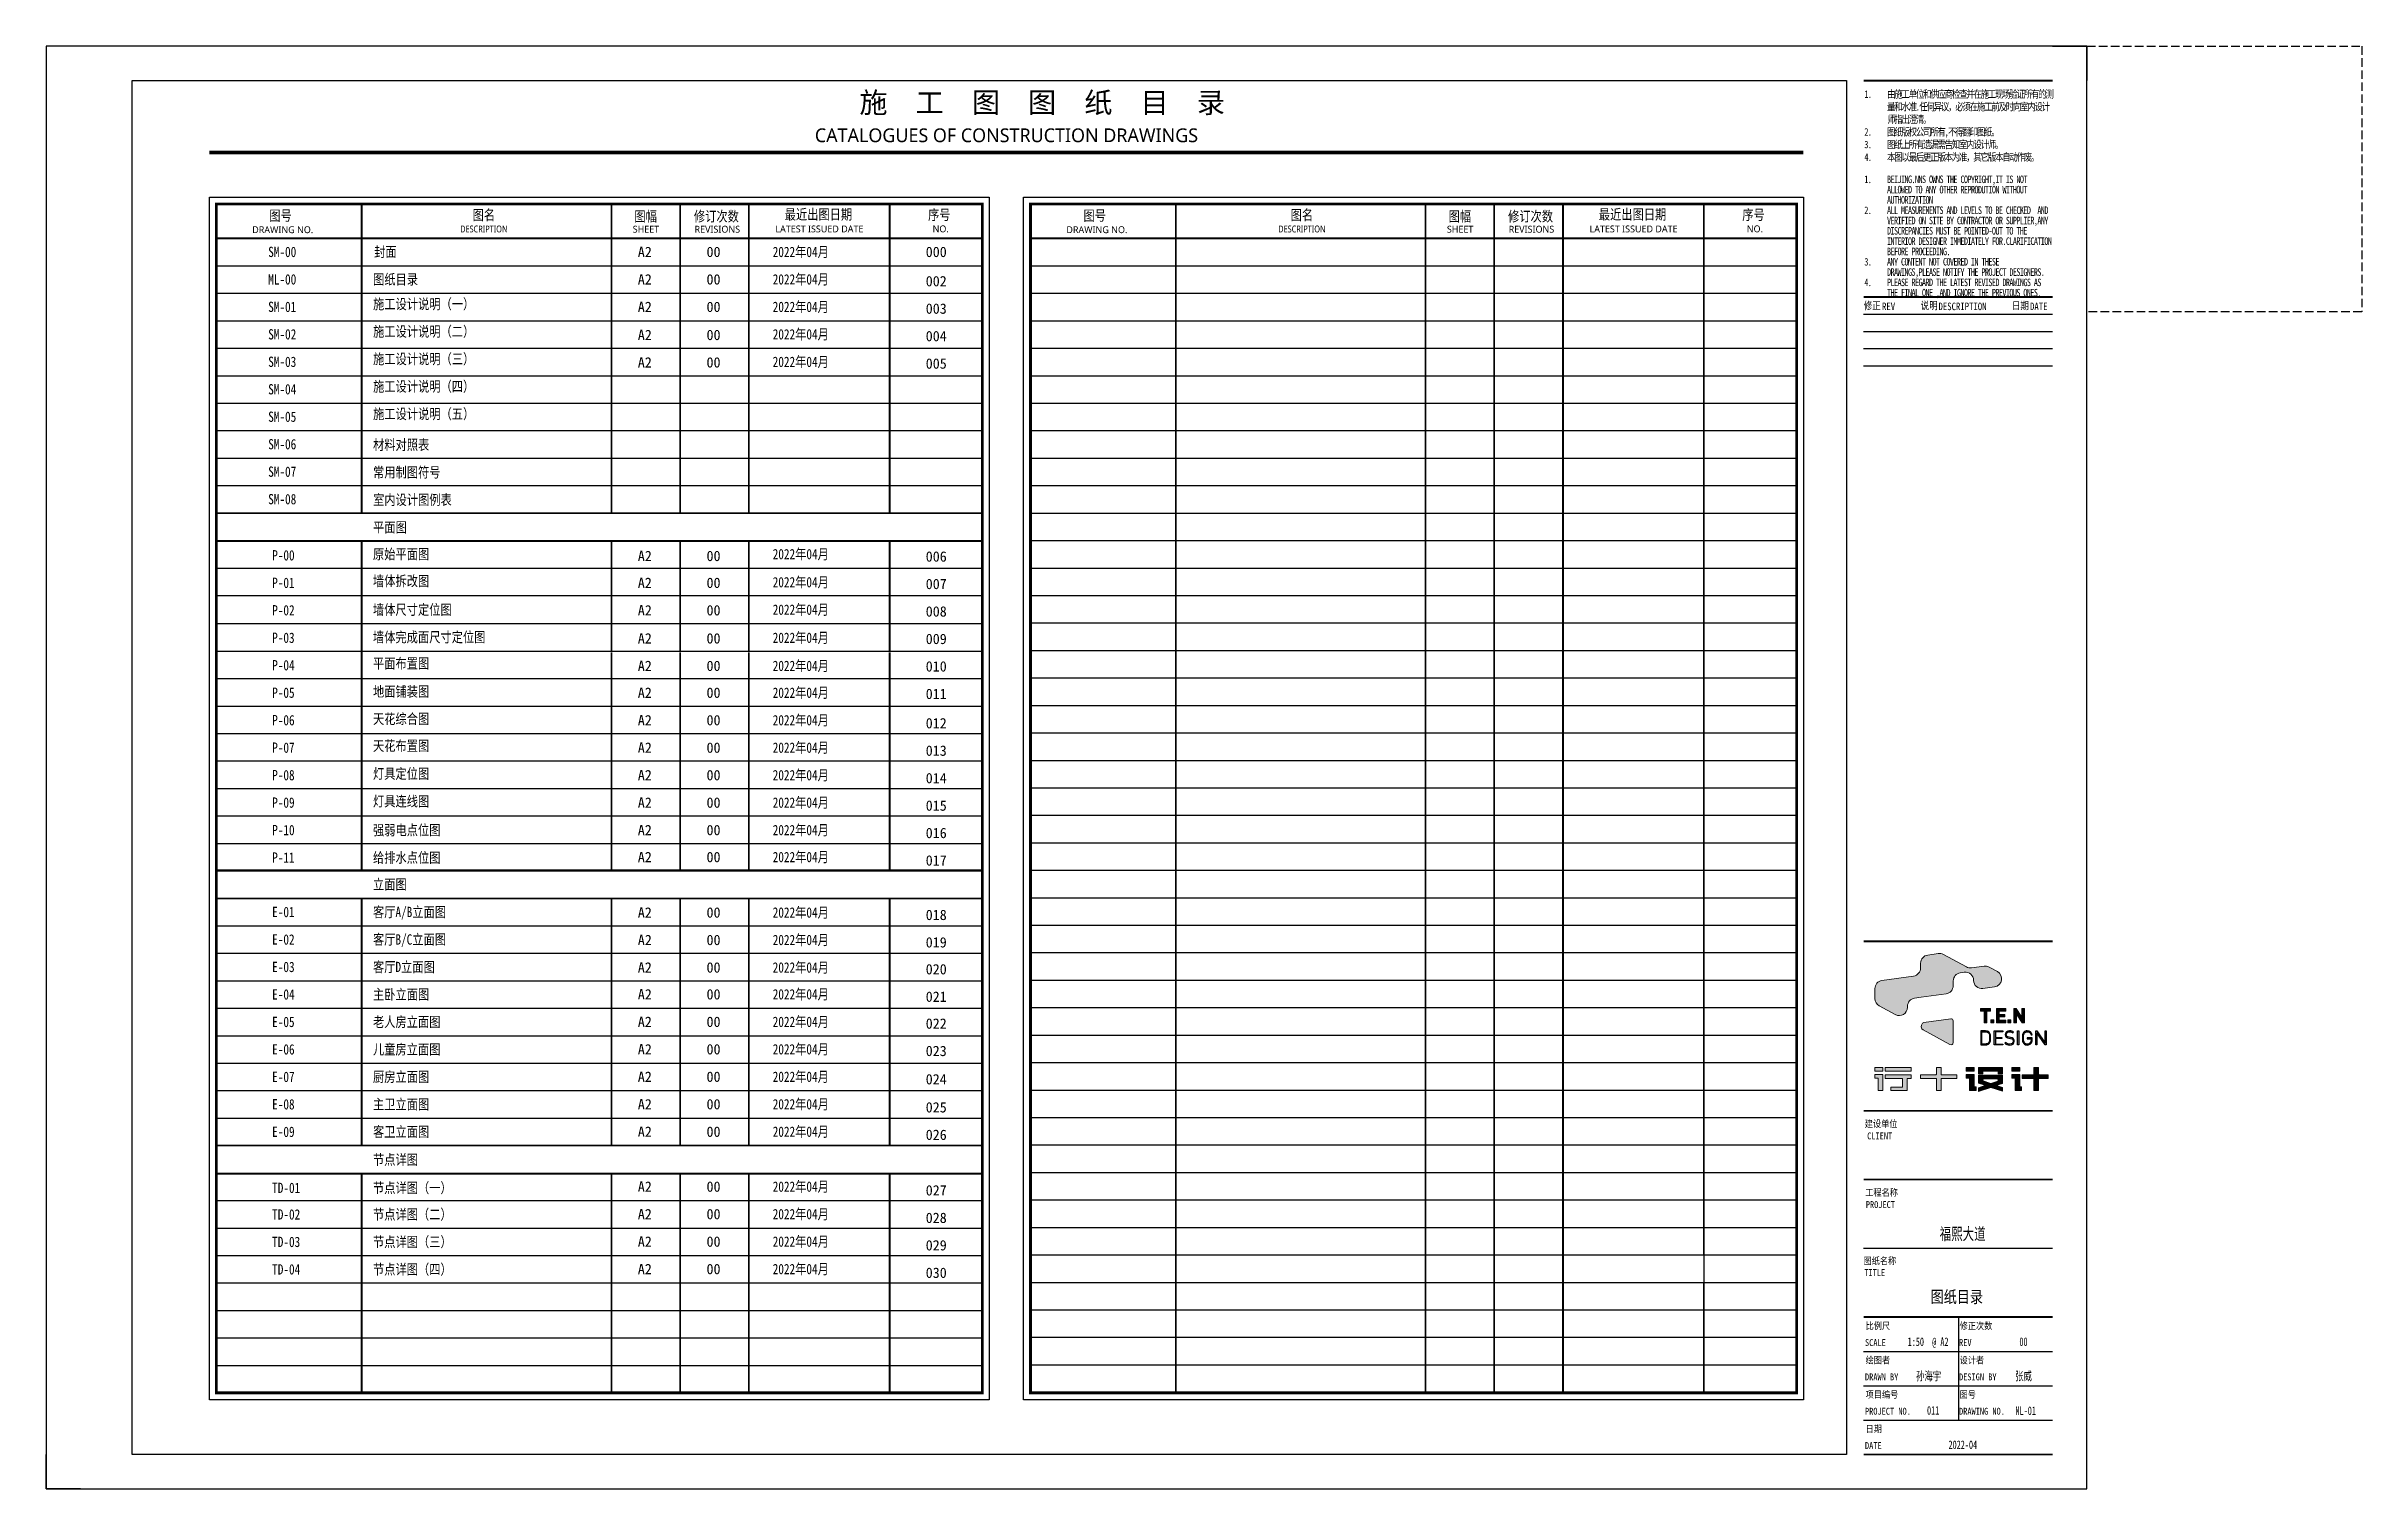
# Paper-space layout '布局' of a CAD drawing. Header units: millimetres. Extents: x -7887 to 894, y 542 to 1297.
# Drawn here: x -7213 to -6539, y 542 to 962 of the extents above; entities that cross this region are included whole.
import ezdxf
from ezdxf.enums import TextEntityAlignment as Align

# ---------------------------------------------------------------- set-up
doc = ezdxf.new("R2010")
doc.units = ezdxf.units.MM
doc.header["$LTSCALE"] = 10
doc.linetypes.add('DASH', pattern=[0.35, 0.25, -0.1])
for name, color, linetype in [('008-顶面文字标注', 3, 'Continuous'), ('_U+56FE_U+5C42 1', 7, 'Continuous'), ('AXIS_TEXT', 7, 'Continuous'), ('BJ-材料文字索引', 136, 'DASH'), ('I-TBLK', 7, 'Continuous'), ('ID_Anno_Dims', 3, 'Continuous'), ('ID_Elev_Pen 8', 8, 'Continuous'), ('NW-01-尺寸标注', 252, 'Continuous'), ('T-TTLB-1', 1, 'Continuous')]:
    doc.layers.add(name, color=color, linetype=linetype)
doc.layers.add('TXT【文字】', color=42, linetype='Continuous', lineweight=0)
doc.styles.add('宋体', font='', dxfattribs={"width": 0.8})
doc.styles.add('新宋体', font='', dxfattribs={"width": 0.7})
doc.styles.add('黑体', font='', dxfattribs={"width": 0.8, "height": 3})
doc.styles.get('宋体').set_extended_font_data('SimSun')
doc.styles.get('新宋体').set_extended_font_data('NSimSun')
doc.styles.get('黑体').set_extended_font_data('Microsoft YaHei')

psp = doc.layouts.new('布局')

# ---------------------------------------------------------------- texts
at = {"color": 8, "style": '黑体'}
for s, p in [('DRAWING NO.', (-7143.788, 907.871)), ('SHEET', (-7038.045, 908.015)), ('REVISIONS', (-7017.28, 908.015)), ('LATEST ISSUED DATE', (-6987.562, 908.095)), ('NO.', (-6952.254, 908.117)), ('DRAWING NO.', (-6906.788, 907.871)), ('SHEET', (-6801.045, 908.015)), ('REVISIONS', (-6780.28, 908.015)), ('LATEST ISSUED DATE', (-6750.562, 908.095)), ('NO.', (-6715.254, 908.117))]:
    psp.add_text(s, height=2, dxfattribs=at).set_placement(p, align=Align.CENTER)
at = {"color": 147, "style": '宋体', "width": 0.8}
for s, p in [('图号', (-7144.417, 911.489)), ('图名', (-7085.244, 911.678)), ('图幅', (-7038.142, 911.273)), ('修订次数', (-7017.551, 911.273)), ('最近出图日期', (-6987.848, 911.819)), ('序号', (-6952.649, 911.719)), ('图号', (-6907.417, 911.489)), ('图名', (-6847.104, 911.678)), ('图幅', (-6801.142, 911.273)), ('修订次数', (-6780.551, 911.273)), ('最近出图日期', (-6750.848, 911.819)), ('序号', (-6715.649, 911.719))]:
    psp.add_text(s, height=3, dxfattribs=at).set_placement(p, align=Align.CENTER)
at = {"color": 8, "style": '黑体', "width": 0.8}
for p in [(-7085.244, 908.083), (-6847.104, 908.083)]:
    psp.add_text('DESCRIPTION', height=2, dxfattribs=at).set_placement(p, align=Align.CENTER)
at = {"color": 77, "style": '宋体', "width": 0.8}
for s, p in [('SM-00', (-7148.008, 900.915)), ('封面', (-7117.186, 900.915)), ('ML-00', (-7148.008, 892.915)), ('图纸目录', (-7117.486, 892.915)), ('SM-01', (-7148.008, 884.915)), ('施工设计说明（一）', (-7117.486, 885.737)), ('SM-02', (-7148.008, 876.915)), ('施工设计说明（二）', (-7117.486, 877.737)), ('SM-03', (-7148.008, 868.915)), ('施工设计说明（三）', (-7117.486, 869.737)), ('SM-04', (-7148.008, 860.915)), ('施工设计说明（四）', (-7117.486, 861.737)), ('施工设计说明（五）', (-7117.486, 853.737)), ('SM-05', (-7148.008, 852.915)), ('SM-06', (-7148.008, 844.915)), ('材料对照表  ', (-7117.486, 844.737)), ('SM-07', (-7148.008, 836.915)), ('常用制图符号', (-7117.486, 836.737)), ('SM-08', (-7148.008, 828.915)), ('室内设计图例表 ', (-7117.486, 828.737)), ('平面图', (-7117.486, 820.737)), ('P-00', (-7146.86, 812.56)), ('原始平面图', (-7117.515, 812.915)), ('P-01', (-7146.86, 804.56)), ('墙体拆改图', (-7117.515, 805.093)), ('P-02', (-7146.86, 796.56)), ('墙体尺寸定位图', (-7117.515, 796.737)), ('P-03', (-7146.86, 788.56)), ('墙体完成面尺寸定位图', (-7117.515, 788.737)), ('P-04', (-7146.86, 780.56)), ('平面布置图', (-7117.515, 781.102)), ('P-05', (-7146.86, 772.56)), ('地面铺装图', (-7117.515, 772.897)), ('天花综合图', (-7117.515, 764.944)), ('P-06', (-7146.86, 764.56)), ('P-07', (-7146.86, 756.56)), ('天花布置图', (-7117.515, 757.102)), ('P-08', (-7146.86, 748.56)), ('灯具定位图', (-7117.515, 748.986)), ('P-09', (-7146.86, 740.56)), ('灯具连线图', (-7117.515, 740.944)), ('P-10', (-7146.86, 732.56)), ('强弱电点位图', (-7117.515, 732.544)), ('给排水点位图', (-7117.515, 724.544)), ('P-11', (-7146.86, 724.56)), ('立面图', (-7117.515, 716.737)), ('E-01', (-7146.86, 708.708)), ('客厅A/B立面图', (-7117.515, 708.708)), ('E-02', (-7146.86, 700.708)), ('客厅B/C立面图', (-7117.515, 700.708)), ('E-03', (-7146.86, 692.708)), ('客厅D立面图', (-7117.515, 692.708)), ('E-04', (-7146.86, 684.708)), ('主卧立面图', (-7117.515, 684.708)), ('E-05', (-7146.86, 676.708)), ('老人房立面图', (-7117.515, 676.708)), ('E-06', (-7146.86, 668.708)), ('儿童房立面图', (-7117.515, 668.708)), ('E-07', (-7146.86, 660.708)), ('厨房立面图', (-7117.515, 660.708)), ('E-08', (-7146.86, 652.708)), ('主卫立面图', (-7117.515, 652.708)), ('E-09', (-7146.86, 644.708)), ('客卫立面图', (-7117.515, 644.708)), ('节点详图', (-7117.515, 636.589)), ('TD-01', (-7146.86, 628.382)), ('节点详图（一）', (-7117.515, 628.382)), ('TD-02', (-7146.86, 620.648)), ('节点详图（二）', (-7117.515, 620.648)), ('TD-03', (-7146.86, 612.648)), ('节点详图（三）', (-7117.515, 612.648)), ('TD-04', (-7146.86, 604.648)), ('节点详图（四）', (-7117.515, 604.648))]:
    psp.add_text(s, height=3, dxfattribs=at).set_placement(p)
at = {"color": 77, "style": '宋体'}
for s, p in [('A2', (-7038.38, 900.915)), ('00', (-7018.38, 900.915)), ('000', (-6953.551, 900.915)), ('A2', (-7038.38, 892.915)), ('00', (-7018.38, 892.915)), ('002', (-6953.551, 892.398)), ('A2', (-7038.38, 884.915)), ('00', (-7018.38, 884.915)), ('003', (-6953.551, 884.398)), ('A2', (-7038.38, 876.737)), ('00', (-7018.38, 876.737)), ('004', (-6953.551, 876.398)), ('A2', (-7038.38, 868.737)), ('00', (-7018.38, 868.737)), ('005', (-6953.551, 868.398)), ('A2', (-7038.38, 812.382)), ('00', (-7018.38, 812.382)), ('006', (-6953.551, 812.22)), ('A2', (-7038.38, 804.56)), ('00', (-7018.38, 804.56)), ('007', (-6953.551, 804.22)), ('A2', (-7038.38, 796.56)), ('00', (-7018.38, 796.56)), ('008', (-6953.551, 796.22)), ('A2', (-7038.38, 788.382)), ('00', (-7018.38, 788.382)), ('009', (-6953.551, 788.22)), ('A2', (-7038.38, 780.382)), ('00', (-7018.38, 780.382)), ('010', (-6953.551, 780.22)), ('A2', (-7038.38, 772.56)), ('00', (-7018.38, 772.56)), ('011', (-6953.551, 772.22)), ('A2', (-7038.38, 764.56)), ('00', (-7018.38, 764.56)), ('012', (-6953.551, 763.687)), ('A2', (-7038.38, 756.56)), ('00', (-7018.38, 756.56)), ('013', (-6953.551, 755.687)), ('A2', (-7038.38, 748.56)), ('00', (-7018.38, 748.56)), ('014', (-6953.551, 747.687)), ('A2', (-7038.38, 740.56)), ('00', (-7018.38, 740.56)), ('015', (-6953.551, 739.687)), ('A2', (-7038.38, 732.56)), ('00', (-7018.38, 732.56)), ('016', (-6953.554, 731.716)), ('A2', (-7038.38, 724.708)), ('00', (-7018.38, 724.708)), ('017', (-6953.554, 723.716)), ('A2', (-7038.38, 708.56)), ('00', (-7018.38, 708.56)), ('018', (-6953.554, 707.865)), ('A2', (-7038.38, 700.56)), ('00', (-7018.38, 700.56)), ('019', (-6953.554, 699.865)), ('A2', (-7038.38, 692.56)), ('00', (-7018.38, 692.56)), ('020', (-6953.554, 692.043)), ('A2', (-7038.38, 684.737)), ('00', (-7018.38, 684.737)), ('021', (-6953.554, 684.043)), ('A2', (-7038.38, 676.737)), ('00', (-7018.38, 676.737)), ('022', (-6953.554, 676.22)), ('A2', (-7038.38, 668.737)), ('00', (-7018.38, 668.737)), ('023', (-6953.554, 668.25)), ('A2', (-7038.38, 660.737)), ('00', (-7018.38, 660.737)), ('024', (-6953.554, 660.013)), ('A2', (-7038.38, 652.737)), ('00', (-7018.38, 652.737)), ('025', (-6953.554, 651.835)), ('A2', (-7038.38, 644.737)), ('00', (-7018.38, 644.737)), ('026', (-6953.554, 643.835)), ('A2', (-7038.38, 628.737)), ('00', (-7018.38, 628.737)), ('027', (-6953.554, 627.658)), ('A2', (-7038.38, 620.737)), ('00', (-7018.38, 620.737)), ('028', (-6953.554, 619.658)), ('A2', (-7038.38, 612.737)), ('00', (-7018.38, 612.737)), ('029', (-6953.554, 611.658)), ('A2', (-7038.38, 604.737)), ('00', (-7018.38, 604.737)), ('030', (-6953.554, 603.658))]:
    psp.add_text(s, height=3, dxfattribs=at).set_placement(p, align=Align.CENTER)
at = {"layer": '008-顶面文字标注', "color": 2, "style": '宋体', "width": 0.8}
psp.add_text('图纸目录', height=3.5, dxfattribs=at).set_placement((-6664.103, 596.395))
at = {"layer": 'I-TBLK', "style": '新宋体', "width": 0.7}
psp.add_text('ML-01', height=2.5, dxfattribs=at).set_placement((-6636.412, 563.737), align=Align.CENTER)

# ---------------------------------------------------------------- blocks, each defined once
blk = doc.blocks.new('htyhju67j67')
at = {"color": 77, "style": '宋体', "width": 0.8}
blk.add_text('2022年04月 ', height=3, dxfattribs=at).set_placement((230939.62, 28504.97))
blk = doc.blocks.new('A$C3C7A6FE0')
at = {"layer": 'TXT【文字】', "style": '黑体'}
blk.add_text('CATALOGUES OF CONSTRUCTION DRAWINGS', height=4, dxfattribs=at).set_placement((0.75, 5), align=Align.MIDDLE_CENTER)
at = {"layer": 'TXT【文字】', "insert": (-71.85, 17.53), "char_height": 6, "attachment_point": 1, "style": '黑体'}
blk.add_mtext_dynamic_manual_height_columns('\\pi29.791;{\\W1;\\T2;施工图图纸目录}', width=149.0755, gutter_width=1750, heights=[11.22], dxfattribs=at)
blk = doc.blocks.new('11111')
at = {"layer": '_U+56FE_U+5C42 1'}
h = blk.add_hatch(color=8, dxfattribs=at)
h.dxf.hatch_style = 2
edge = h.paths.add_edge_path()
edge.add_spline(control_points=[(3733.06, 5873.06), (3733.06, 5873.06), (3733.06, 5873.06), (3733.06, 5873.06), (3733.06, 5873.06), (3740.35, 5874.08), (3740.35, 5874.08), (3741.53, 5874.25), (3742.41, 5875.26), (3742.41, 5876.46), (3742.41, 5876.46), (3742.41, 5877.41), (3742.41, 5877.41), (3742.41, 5877.41), (3742.42, 5877.82), (3742.42, 5877.82), (3742.42, 5879.02), (3743.3, 5880.03), (3744.48, 5880.19), (3744.48, 5880.19), (3745.61, 5880.35), (3745.61, 5880.35), (3747.05, 5880.56), (3748.34, 5879.43), (3748.34, 5877.97), (3748.34, 5877.97), (3748.34, 5877.97), (3748.34, 5877.97), (3748.34, 5876.51), (3749.63, 5875.39), (3751.07, 5875.59), (3751.07, 5875.59), (3754.45, 5876.07), (3754.45, 5876.07), (3756.74, 5876.39), (3757.29, 5879.44), (3755.26, 5880.55), (3755.26, 5880.55), (3752.86, 5881.86), (3752.86, 5881.86), (3752.41, 5882.1), (3751.89, 5882.2), (3751.38, 5882.12), (3751.38, 5882.12), (3747.72, 5881.61), (3747.72, 5881.61), (3747.21, 5881.54), (3746.7, 5881.63), (3746.24, 5881.88), (3746.24, 5881.88), (3739.56, 5885.52), (3739.56, 5885.52), (3739.11, 5885.76), (3738.59, 5885.86), (3738.08, 5885.78), (3738.08, 5885.78), (3735, 5885.35), (3735, 5885.35), (3733.82, 5885.19), (3732.94, 5884.18), (3732.93, 5882.98), (3732.93, 5882.98), (3732.93, 5881.61), (3732.93, 5881.61), (3732.93, 5880.42), (3732.05, 5879.41), (3730.86, 5879.24), (3730.86, 5879.24), (3721.68, 5877.95), (3721.68, 5877.95), (3720.5, 5877.78), (3719.62, 5876.77), (3719.61, 5875.58), (3719.61, 5875.58), (3719.61, 5872.7), (3719.61, 5872.7), (3719.61, 5871.81), (3720.09, 5871), (3720.86, 5870.58), (3720.86, 5870.58), (3725.55, 5868.03), (3725.55, 5868.03), (3727.15, 5867.16), (3729.09, 5868.32), (3729.1, 5870.14), (3729.1, 5870.14), (3729.1, 5870.42), (3729.1, 5870.42), (3729.1, 5871.62), (3729.98, 5872.63), (3731.16, 5872.79), (3731.16, 5872.79), (3733.06, 5873.06), (3733.06, 5873.06)], knot_values=[0, 0, 0, 0, 1, 1, 1, 2, 2, 2, 3, 3, 3, 4, 4, 4, 5, 5, 5, 6, 6, 6, 7, 7, 7, 8, 8, 8, 9, 9, 9, 10, 10, 10, 11, 11, 11, 12, 12, 12, 13, 13, 13, 14, 14, 14, 15, 15, 15, 16, 16, 16, 17, 17, 17, 18, 18, 18, 19, 19, 19, 20, 20, 20, 21, 21, 21, 22, 22, 22, 23, 23, 23, 24, 24, 24, 25, 25, 25, 26, 26, 26, 27, 27, 27, 28, 28, 28, 29, 29, 29, 30, 30, 30, 31, 31, 31, 31], degree=3, periodic=0)
h = blk.add_hatch(color=251, dxfattribs=at)
h.dxf.hatch_style = 2
edge = h.paths.add_edge_path()
edge.add_spline(control_points=[(3741.69, 5866.79), (3741.69, 5866.79), (3733.86, 5865.69), (3733.86, 5865.69), (3733.72, 5865.67), (3733.59, 5865.6), (3733.49, 5865.5), (3732.82, 5864.83), (3733.04, 5863.91), (3733.68, 5863.56), (3733.68, 5863.56), (3741.47, 5859.32), (3741.47, 5859.32), (3741.87, 5859.11), (3742.36, 5859.39), (3742.36, 5859.85), (3742.36, 5859.85), (3742.37, 5866.19), (3742.37, 5866.19), (3742.37, 5866.56), (3742.05, 5866.84), (3741.69, 5866.79)], knot_values=[0, 0, 0, 0, 1, 1, 1, 2, 2, 2, 3, 3, 3, 4, 4, 4, 5, 5, 5, 6, 6, 6, 7, 7, 7, 7], degree=3, periodic=0)
h = blk.add_hatch(color=8, dxfattribs=at)
h.dxf.hatch_style = 2
h.paths.add_polyline_path([(3752.22, 5869.04), (3752.22, 5865.65), (3751.42, 5865.65), (3751.42, 5869.04), (3750.34, 5869.04), (3750.34, 5869.75), (3753.29, 5869.75), (3753.29, 5869.04)])
h = blk.add_hatch(color=8, dxfattribs=at)
h.dxf.hatch_style = 2
h.paths.add_polyline_path([(3753.34, 5865.65), (3753.34, 5866.5), (3754.2, 5866.5), (3754.2, 5865.65)])
h = blk.add_hatch(color=8, dxfattribs=at)
h.dxf.hatch_style = 2
h.paths.add_polyline_path([(3755.02, 5865.65), (3755.02, 5869.75), (3757.72, 5869.75), (3757.72, 5869.04), (3755.82, 5869.04), (3755.82, 5868.07), (3757.43, 5868.07), (3757.43, 5867.36), (3755.82, 5867.36), (3755.82, 5866.36), (3757.72, 5866.36), (3757.72, 5865.65)])
h = blk.add_hatch(color=8, dxfattribs=at)
h.dxf.hatch_style = 2
h.paths.add_polyline_path([(3758.36, 5865.65), (3758.36, 5866.5), (3759.22, 5866.5), (3759.22, 5865.65)])
h = blk.add_hatch(color=8, dxfattribs=at)
h.dxf.hatch_style = 2
h.paths.add_polyline_path([(3762.46, 5865.65), (3760.84, 5868.17), (3760.84, 5865.65), (3760.04, 5865.65), (3760.04, 5869.75), (3760.75, 5869.75), (3762.38, 5867.24), (3762.38, 5869.75), (3763.18, 5869.75), (3763.18, 5865.65)])
h = blk.add_hatch(color=8, dxfattribs=at)
h.dxf.hatch_style = 2
h.paths.add_polyline_path([(3769.14, 5859.18), (3766.79, 5862.73), (3766.79, 5859.18), (3766.48, 5859.18), (3766.48, 5863.26), (3766.79, 5863.26), (3769.14, 5859.72), (3769.14, 5863.26), (3769.45, 5863.26), (3769.45, 5859.18)])
edge = h.paths.add_edge_path()
edge.add_spline(control_points=[(3765.05, 5859.61), (3764.78, 5859.32), (3764.39, 5859.14), (3763.98, 5859.14), (3763.6, 5859.14), (3763.23, 5859.29), (3762.96, 5859.56), (3762.59, 5859.94), (3762.58, 5860.3), (3762.58, 5861.22), (3762.58, 5862.15), (3762.59, 5862.51), (3762.96, 5862.88), (3763.23, 5863.15), (3763.6, 5863.3), (3763.98, 5863.3), (3764.7, 5863.3), (3765.25, 5862.83), (3765.38, 5862.1), (3765.38, 5862.1), (3765.07, 5862.1), (3765.07, 5862.1), (3764.95, 5862.67), (3764.53, 5863.02), (3763.98, 5863.02), (3763.69, 5863.02), (3763.41, 5862.91), (3763.21, 5862.71), (3762.91, 5862.41), (3762.89, 5862.1), (3762.89, 5861.22), (3762.89, 5860.34), (3762.91, 5860.03), (3763.21, 5859.74), (3763.41, 5859.53), (3763.69, 5859.42), (3763.98, 5859.42), (3764.3, 5859.42), (3764.62, 5859.56), (3764.83, 5859.82), (3765.01, 5860.03), (3765.08, 5860.27), (3765.08, 5860.62), (3765.08, 5860.62), (3765.08, 5860.99), (3765.08, 5860.99), (3765.08, 5860.99), (3763.98, 5860.99), (3763.98, 5860.99), (3763.98, 5860.99), (3763.98, 5861.27), (3763.98, 5861.27), (3763.98, 5861.27), (3765.39, 5861.27), (3765.39, 5861.27), (3765.39, 5861.27), (3765.39, 5860.6), (3765.39, 5860.6), (3765.39, 5860.18), (3765.3, 5859.87), (3765.05, 5859.61)], knot_values=[0, 0, 0, 0, 1, 1, 1, 2, 2, 2, 3, 3, 3, 4, 4, 4, 5, 5, 5, 6, 6, 6, 7, 7, 7, 8, 8, 8, 9, 9, 9, 10, 10, 10, 11, 11, 11, 12, 12, 12, 13, 13, 13, 14, 14, 14, 15, 15, 15, 16, 16, 16, 17, 17, 17, 18, 18, 18, 19, 19, 19, 20, 20, 20, 20], degree=3, periodic=0)
h.paths.add_polyline_path([(3761.17, 5859.18), (3761.17, 5863.26), (3761.48, 5863.26), (3761.48, 5859.18)])
edge = h.paths.add_edge_path()
edge.add_spline(control_points=[(3758.82, 5859.14), (3758.22, 5859.14), (3757.84, 5859.31), (3757.46, 5859.68), (3757.46, 5859.68), (3757.68, 5859.9), (3757.68, 5859.9), (3758.05, 5859.53), (3758.35, 5859.42), (3758.84, 5859.42), (3759.48, 5859.42), (3759.89, 5859.73), (3759.89, 5860.26), (3759.89, 5860.5), (3759.82, 5860.7), (3759.67, 5860.84), (3759.52, 5860.96), (3759.41, 5861), (3759.08, 5861.05), (3759.08, 5861.05), (3758.6, 5861.13), (3758.6, 5861.13), (3758.29, 5861.18), (3758.04, 5861.28), (3757.87, 5861.43), (3757.65, 5861.61), (3757.55, 5861.86), (3757.55, 5862.18), (3757.55, 5862.86), (3758.04, 5863.3), (3758.82, 5863.3), (3759.32, 5863.3), (3759.65, 5863.16), (3760, 5862.86), (3760, 5862.86), (3759.79, 5862.66), (3759.79, 5862.66), (3759.54, 5862.88), (3759.29, 5863.03), (3758.8, 5863.03), (3758.21, 5863.03), (3757.86, 5862.71), (3757.86, 5862.19), (3757.86, 5861.96), (3757.92, 5861.78), (3758.07, 5861.66), (3758.21, 5861.54), (3758.45, 5861.44), (3758.68, 5861.4), (3758.68, 5861.4), (3759.12, 5861.34), (3759.12, 5861.34), (3759.5, 5861.28), (3759.67, 5861.21), (3759.85, 5861.07), (3760.07, 5860.88), (3760.2, 5860.6), (3760.2, 5860.27), (3760.2, 5859.59), (3759.67, 5859.14), (3758.82, 5859.14)], knot_values=[0, 0, 0, 0, 1, 1, 1, 2, 2, 2, 3, 3, 3, 4, 4, 4, 5, 5, 5, 6, 6, 6, 7, 7, 7, 8, 8, 8, 9, 9, 9, 10, 10, 10, 11, 11, 11, 12, 12, 12, 13, 13, 13, 14, 14, 14, 15, 15, 15, 16, 16, 16, 17, 17, 17, 18, 18, 18, 19, 19, 19, 20, 20, 20, 20], degree=3, periodic=0)
h.paths.add_polyline_path([(3754.37, 5859.18), (3754.37, 5863.26), (3756.85, 5863.26), (3756.85, 5862.99), (3754.68, 5862.99), (3754.68, 5861.38), (3756.53, 5861.38), (3756.53, 5861.1), (3754.68, 5861.1), (3754.68, 5859.45), (3756.85, 5859.45), (3756.85, 5859.18)])
h = blk.add_hatch(color=8, dxfattribs=at)
h.paths.add_polyline_path([(3730.22, 5852.64), (3730.22, 5851.58), (3722.61, 5851.58), (3722.61, 5852.64)])
h.paths.add_polyline_path([(3721.92, 5852.64), (3721.92, 5851.58), (3719.61, 5851.58), (3719.61, 5852.64)])
edge = h.paths.add_edge_path()
edge.add_spline(control_points=[(3721.92, 5850.53), (3721.92, 5850.53), (3721.92, 5850.51), (3721.92, 5850.51), (3721.92, 5850.51), (3721.92, 5845.9), (3721.92, 5845.9), (3721.92, 5845.9), (3720.59, 5845.9), (3720.59, 5845.9), (3720.59, 5845.9), (3720.59, 5849.32), (3720.59, 5849.32), (3720.59, 5849.4), (3720.52, 5849.46), (3720.45, 5849.46), (3720.45, 5849.46), (3719.61, 5849.46), (3719.61, 5849.46), (3719.61, 5849.46), (3719.61, 5850.53), (3719.61, 5850.53), (3719.61, 5850.53), (3721.92, 5850.53), (3721.92, 5850.53)], knot_values=[0, 0, 0, 0, 1, 1, 1, 2, 2, 2, 3, 3, 3, 4, 4, 4, 5, 5, 5, 6, 6, 6, 7, 7, 7, 8, 8, 8, 8], degree=3, periodic=0)
edge = h.paths.add_edge_path()
edge.add_spline(control_points=[(3730.22, 5850.51), (3730.22, 5850.51), (3730.22, 5849.44), (3730.22, 5849.44), (3730.22, 5849.44), (3729.11, 5849.44), (3729.11, 5849.44), (3729.04, 5849.44), (3728.97, 5849.38), (3728.97, 5849.3), (3728.97, 5849.3), (3728.97, 5845.91), (3728.97, 5845.91), (3728.97, 5845.91), (3724.21, 5845.9), (3724.21, 5845.9), (3724.21, 5845.9), (3724.21, 5846.88), (3724.21, 5846.88), (3724.21, 5846.88), (3727.5, 5846.88), (3727.5, 5846.88), (3727.58, 5846.88), (3727.64, 5846.95), (3727.64, 5847.02), (3727.64, 5847.02), (3727.64, 5849.3), (3727.64, 5849.3), (3727.64, 5849.38), (3727.58, 5849.44), (3727.5, 5849.44), (3727.5, 5849.44), (3722.61, 5849.44), (3722.61, 5849.44), (3722.61, 5849.44), (3722.61, 5850.51), (3722.61, 5850.51), (3722.61, 5850.51), (3730.22, 5850.51), (3730.22, 5850.51)], knot_values=[0, 0, 0, 0, 1, 1, 1, 2, 2, 2, 3, 3, 3, 4, 4, 4, 5, 5, 5, 6, 6, 6, 7, 7, 7, 8, 8, 8, 9, 9, 9, 10, 10, 10, 11, 11, 11, 12, 12, 12, 13, 13, 13, 13], degree=3, periodic=0)
h = blk.add_hatch(color=8, dxfattribs=at)
edge = h.paths.add_edge_path()
edge.add_spline(control_points=[(3738.86, 5852.64), (3738.86, 5852.64), (3738.86, 5850.67), (3738.86, 5850.67), (3738.86, 5850.59), (3738.93, 5850.52), (3739.02, 5850.52), (3739.02, 5850.52), (3743.49, 5850.52), (3743.49, 5850.52), (3743.49, 5850.52), (3743.49, 5849.45), (3743.49, 5849.45), (3743.49, 5849.45), (3739.02, 5849.45), (3739.02, 5849.45), (3738.93, 5849.45), (3738.86, 5849.38), (3738.86, 5849.3), (3738.86, 5849.3), (3738.86, 5845.9), (3738.86, 5845.9), (3738.86, 5845.9), (3737.53, 5845.9), (3737.53, 5845.9), (3737.53, 5845.9), (3737.53, 5849.3), (3737.53, 5849.3), (3737.53, 5849.38), (3737.46, 5849.45), (3737.37, 5849.45), (3737.37, 5849.45), (3732.9, 5849.45), (3732.9, 5849.45), (3732.9, 5849.45), (3732.9, 5850.52), (3732.9, 5850.52), (3732.9, 5850.52), (3737.37, 5850.52), (3737.37, 5850.52), (3737.46, 5850.52), (3737.53, 5850.59), (3737.53, 5850.67), (3737.53, 5850.67), (3737.53, 5852.64), (3737.53, 5852.64), (3737.53, 5852.64), (3738.86, 5852.64), (3738.86, 5852.64)], knot_values=[0, 0, 0, 0, 1, 1, 1, 2, 2, 2, 3, 3, 3, 4, 4, 4, 5, 5, 5, 6, 6, 6, 7, 7, 7, 8, 8, 8, 9, 9, 9, 10, 10, 10, 11, 11, 11, 12, 12, 12, 13, 13, 13, 14, 14, 14, 15, 15, 15, 16, 16, 16, 16], degree=3, periodic=0)
for points in [[(3748.48, 5852.64), (3746.17, 5852.64), (3746.17, 5851.58), (3748.48, 5851.58)], [(3761.77, 5852.64), (3759.46, 5852.64), (3759.46, 5851.58), (3761.77, 5851.58)]]:
    blk.add_hatch(color=8, dxfattribs=at).paths.add_polyline_path(points)
h = blk.add_hatch(color=8, dxfattribs=at)
edge = h.paths.add_edge_path()
edge.add_spline(control_points=[(3748.48, 5847.11), (3748.48, 5847.11), (3748.48, 5850.51), (3748.48, 5850.51), (3748.48, 5850.51), (3748.48, 5850.53), (3748.48, 5850.53), (3748.48, 5850.53), (3746.17, 5850.53), (3746.17, 5850.53), (3746.17, 5850.53), (3746.17, 5849.46), (3746.17, 5849.46), (3746.17, 5849.46), (3747.01, 5849.46), (3747.01, 5849.46), (3747.09, 5849.46), (3747.15, 5849.4), (3747.15, 5849.32), (3747.15, 5849.32), (3747.15, 5845.9), (3747.15, 5845.9), (3747.15, 5845.9), (3747.16, 5845.9), (3747.16, 5845.9), (3747.16, 5845.9), (3748.48, 5845.9), (3748.48, 5845.9), (3748.48, 5845.9), (3749.05, 5845.9), (3749.05, 5845.9), (3749.05, 5845.9), (3749.05, 5846.97), (3749.05, 5846.97), (3749.05, 5846.97), (3748.62, 5846.97), (3748.62, 5846.97), (3748.54, 5846.97), (3748.48, 5847.03), (3748.48, 5847.11)], knot_values=[0, 0, 0, 0, 1, 1, 1, 2, 2, 2, 3, 3, 3, 4, 4, 4, 5, 5, 5, 6, 6, 6, 7, 7, 7, 8, 8, 8, 9, 9, 9, 10, 10, 10, 11, 11, 11, 12, 12, 12, 13, 13, 13, 13], degree=3, periodic=0)
h = blk.add_hatch(color=8, dxfattribs=at)
edge = h.paths.add_edge_path()
edge.add_spline(control_points=[(3749.75, 5852.64), (3749.75, 5852.64), (3749.75, 5852.64), (3749.75, 5852.64), (3749.75, 5852.64), (3749.75, 5852.64), (3749.75, 5852.64), (3749.75, 5852.64), (3749.75, 5852.64), (3749.75, 5852.64), (3749.75, 5852.64), (3749.75, 5850.8), (3749.75, 5850.8), (3749.75, 5850.8), (3749.75, 5850.79), (3749.75, 5850.79), (3749.75, 5850.79), (3751.07, 5850.79), (3751.07, 5850.79), (3751.07, 5850.79), (3751.07, 5851.44), (3751.07, 5851.44), (3751.07, 5851.51), (3751.14, 5851.58), (3751.22, 5851.58), (3751.22, 5851.58), (3755.32, 5851.58), (3755.32, 5851.58), (3755.4, 5851.58), (3755.46, 5851.51), (3755.46, 5851.44), (3755.46, 5851.44), (3755.46, 5850.79), (3755.46, 5850.79), (3755.46, 5850.79), (3756.78, 5850.79), (3756.78, 5850.79), (3756.78, 5850.79), (3756.78, 5850.8), (3756.78, 5850.8), (3756.78, 5850.8), (3756.78, 5851.58), (3756.78, 5851.58), (3756.78, 5851.58), (3756.78, 5852.64), (3756.78, 5852.64), (3756.78, 5852.64), (3756.78, 5852.64), (3756.78, 5852.64), (3756.78, 5852.64), (3756.78, 5852.64), (3756.78, 5852.64), (3756.78, 5852.64), (3749.75, 5852.64), (3749.75, 5852.64)], knot_values=[0, 0, 0, 0, 1, 1, 1, 2, 2, 2, 3, 3, 3, 4, 4, 4, 5, 5, 5, 6, 6, 6, 7, 7, 7, 8, 8, 8, 9, 9, 9, 10, 10, 10, 11, 11, 11, 12, 12, 12, 13, 13, 13, 14, 14, 14, 15, 15, 15, 16, 16, 16, 17, 17, 17, 18, 18, 18, 18], degree=3, periodic=0)
h = blk.add_hatch(color=8, dxfattribs=at)
edge = h.paths.add_edge_path()
edge.add_spline(control_points=[(3749.75, 5850.35), (3749.75, 5850.35), (3749.75, 5850.35), (3749.75, 5850.35), (3749.75, 5850.35), (3749.75, 5848.23), (3749.75, 5848.23), (3749.75, 5848.23), (3749.75, 5848.23), (3749.75, 5848.23), (3749.75, 5848.23), (3749.75, 5848.04), (3749.75, 5848.04), (3749.75, 5848.04), (3751.59, 5847.43), (3751.59, 5847.43), (3751.63, 5847.41), (3751.63, 5847.36), (3751.59, 5847.35), (3751.59, 5847.35), (3749.75, 5846.73), (3749.75, 5846.73), (3749.75, 5846.73), (3749.75, 5845.61), (3749.75, 5845.61), (3749.75, 5845.61), (3753.32, 5846.81), (3753.32, 5846.81), (3753.35, 5846.82), (3753.38, 5846.82), (3753.41, 5846.81), (3753.41, 5846.81), (3756.78, 5845.68), (3756.78, 5845.68), (3756.78, 5845.68), (3756.78, 5846.8), (3756.78, 5846.8), (3756.78, 5846.8), (3755.15, 5847.35), (3755.15, 5847.35), (3755.11, 5847.36), (3755.11, 5847.41), (3755.15, 5847.43), (3755.15, 5847.43), (3756.78, 5847.98), (3756.78, 5847.98), (3756.78, 5847.98), (3756.78, 5848.23), (3756.78, 5848.23), (3756.78, 5848.23), (3756.78, 5850.35), (3756.78, 5850.35), (3756.78, 5850.35), (3756.78, 5850.35), (3756.78, 5850.35), (3756.78, 5850.35), (3749.75, 5850.35), (3749.75, 5850.35)], knot_values=[0, 0, 0, 0, 1, 1, 1, 2, 2, 2, 3, 3, 3, 4, 4, 4, 5, 5, 5, 6, 6, 6, 7, 7, 7, 8, 8, 8, 9, 9, 9, 10, 10, 10, 11, 11, 11, 12, 12, 12, 13, 13, 13, 14, 14, 14, 15, 15, 15, 16, 16, 16, 17, 17, 17, 18, 18, 18, 19, 19, 19, 19], degree=3, periodic=0)
edge = h.paths.add_edge_path()
edge.add_spline(control_points=[(3755.46, 5848.75), (3755.46, 5848.69), (3755.42, 5848.63), (3755.36, 5848.61), (3755.36, 5848.61), (3753.41, 5847.96), (3753.41, 5847.96), (3753.38, 5847.95), (3753.35, 5847.95), (3753.32, 5847.96), (3753.32, 5847.96), (3751.17, 5848.68), (3751.17, 5848.68), (3751.11, 5848.7), (3751.07, 5848.75), (3751.07, 5848.82), (3751.07, 5848.82), (3751.07, 5849.14), (3751.07, 5849.14), (3751.07, 5849.22), (3751.14, 5849.28), (3751.22, 5849.28), (3751.22, 5849.28), (3755.32, 5849.28), (3755.32, 5849.28), (3755.4, 5849.28), (3755.46, 5849.22), (3755.46, 5849.14), (3755.46, 5849.14), (3755.46, 5848.75), (3755.46, 5848.75)], knot_values=[0, 0, 0, 0, 1, 1, 1, 2, 2, 2, 3, 3, 3, 4, 4, 4, 5, 5, 5, 6, 6, 6, 7, 7, 7, 8, 8, 8, 9, 9, 9, 10, 10, 10, 10], degree=3, periodic=0)
h = blk.add_hatch(color=8, dxfattribs=at)
edge = h.paths.add_edge_path()
edge.add_spline(control_points=[(3761.77, 5847.11), (3761.77, 5847.11), (3761.77, 5850.51), (3761.77, 5850.51), (3761.77, 5850.51), (3761.77, 5850.53), (3761.77, 5850.53), (3761.77, 5850.53), (3759.46, 5850.53), (3759.46, 5850.53), (3759.46, 5850.53), (3759.46, 5849.46), (3759.46, 5849.46), (3759.46, 5849.46), (3760.3, 5849.46), (3760.3, 5849.46), (3760.38, 5849.46), (3760.44, 5849.4), (3760.44, 5849.32), (3760.44, 5849.32), (3760.44, 5845.9), (3760.44, 5845.9), (3760.44, 5845.9), (3760.45, 5845.9), (3760.45, 5845.9), (3760.45, 5845.9), (3761.77, 5845.9), (3761.77, 5845.9), (3761.77, 5845.9), (3762.34, 5845.9), (3762.34, 5845.9), (3762.34, 5845.9), (3762.34, 5846.97), (3762.34, 5846.97), (3762.34, 5846.97), (3761.91, 5846.97), (3761.91, 5846.97), (3761.84, 5846.97), (3761.77, 5847.03), (3761.77, 5847.11)], knot_values=[0, 0, 0, 0, 1, 1, 1, 2, 2, 2, 3, 3, 3, 4, 4, 4, 5, 5, 5, 6, 6, 6, 7, 7, 7, 8, 8, 8, 9, 9, 9, 10, 10, 10, 11, 11, 11, 12, 12, 12, 13, 13, 13, 13], degree=3, periodic=0)
h = blk.add_hatch(color=8, dxfattribs=at)
edge = h.paths.add_edge_path()
edge.add_spline(control_points=[(3767.4, 5850.52), (3767.32, 5850.52), (3767.26, 5850.58), (3767.26, 5850.66), (3767.26, 5850.66), (3767.26, 5852.64), (3767.26, 5852.64), (3767.26, 5852.64), (3765.92, 5852.64), (3765.92, 5852.64), (3765.92, 5852.64), (3765.92, 5850.66), (3765.92, 5850.66), (3765.92, 5850.58), (3765.86, 5850.52), (3765.78, 5850.52), (3765.78, 5850.52), (3762.45, 5850.52), (3762.45, 5850.52), (3762.45, 5850.52), (3762.45, 5849.45), (3762.45, 5849.45), (3762.45, 5849.45), (3765.78, 5849.45), (3765.78, 5849.45), (3765.86, 5849.45), (3765.92, 5849.39), (3765.92, 5849.31), (3765.92, 5849.31), (3765.92, 5845.9), (3765.92, 5845.9), (3765.92, 5845.9), (3767.26, 5845.9), (3767.26, 5845.9), (3767.26, 5845.9), (3767.26, 5849.31), (3767.26, 5849.31), (3767.26, 5849.39), (3767.32, 5849.45), (3767.4, 5849.45), (3767.4, 5849.45), (3770.06, 5849.45), (3770.06, 5849.45), (3770.06, 5849.45), (3770.06, 5850.52), (3770.06, 5850.52), (3770.06, 5850.52), (3767.4, 5850.52), (3767.4, 5850.52)], knot_values=[0, 0, 0, 0, 1, 1, 1, 2, 2, 2, 3, 3, 3, 4, 4, 4, 5, 5, 5, 6, 6, 6, 7, 7, 7, 8, 8, 8, 9, 9, 9, 10, 10, 10, 11, 11, 11, 12, 12, 12, 13, 13, 13, 14, 14, 14, 15, 15, 15, 16, 16, 16, 16], degree=3, periodic=0)
at = {"layer": 'NW-01-尺寸标注'}
h = blk.add_hatch(color=8, dxfattribs=at)
h.dxf.hatch_style = 1
edge = h.paths.add_edge_path()
edge.add_spline(control_points=[(3752.88, 5859.55), (3753.29, 5859.96), (3753.27, 5860.73), (3753.27, 5861.28), (3753.27, 5861.83), (3753.29, 5862.48), (3752.88, 5862.89)], knot_values=[5, 5, 5, 5, 6, 6, 6, 7, 7, 7, 7], degree=3, periodic=0)
edge.add_spline(control_points=[(3752.88, 5862.89), (3752.64, 5863.13), (3752.28, 5863.26), (3751.86, 5863.26)], knot_values=[4, 4, 4, 4, 5, 5, 5, 5], degree=3, periodic=0)
edge.add_spline(control_points=[(3751.86, 5863.26), (3751.86, 5863.26), (3750.48, 5863.26), (3750.48, 5863.26), (3750.48, 5863.26), (3750.48, 5862.24), (3750.48, 5861.22)], knot_values=[2.5, 2.5, 2.5, 2.5, 3.5, 3.5, 3.5, 4, 4, 4, 4], degree=3, periodic=0)
edge.add_spline(control_points=[(3750.48, 5861.22), (3750.48, 5860.2), (3750.48, 5859.18), (3750.48, 5859.18), (3750.48, 5859.18), (3750.83, 5859.18), (3751.17, 5859.18)], knot_values=[1.5, 1.5, 1.5, 1.5, 2, 2, 2, 2.5, 2.5, 2.5, 2.5], degree=3, periodic=0)
edge.add_spline(control_points=[(3751.17, 5859.18), (3751.51, 5859.18), (3751.86, 5859.18), (3751.86, 5859.18), (3752.28, 5859.18), (3752.64, 5859.31), (3752.88, 5859.55)], knot_values=[0, 0, 0, 0, 0.5, 0.5, 0.5, 1.5, 1.5, 1.5, 1.5], degree=3, periodic=0)
edge = h.paths.add_edge_path(flags=16)
edge.add_spline(control_points=[(3752.66, 5862.67), (3752.99, 5862.34), (3752.96, 5861.73), (3752.96, 5861.28), (3752.96, 5860.83), (3752.99, 5860.1), (3752.66, 5859.77)], knot_values=[5, 5, 5, 5, 6, 6, 6, 7, 7, 7, 7], degree=3, periodic=0)
edge.add_spline(control_points=[(3752.66, 5859.77), (3752.42, 5859.53), (3752.11, 5859.45), (3751.78, 5859.45)], knot_values=[4, 4, 4, 4, 5, 5, 5, 5], degree=3, periodic=0)
edge.add_spline(control_points=[(3751.78, 5859.45), (3751.78, 5859.45), (3750.79, 5859.45), (3750.79, 5859.45), (3750.79, 5859.45), (3750.79, 5860.34), (3750.79, 5861.22)], knot_values=[2.5, 2.5, 2.5, 2.5, 3.5, 3.5, 3.5, 4, 4, 4, 4], degree=3, periodic=0)
edge.add_spline(control_points=[(3750.79, 5861.22), (3750.79, 5862.1), (3750.79, 5862.99), (3750.79, 5862.99), (3750.79, 5862.99), (3751.04, 5862.99), (3751.29, 5862.99)], knot_values=[1.5, 1.5, 1.5, 1.5, 2, 2, 2, 2.5, 2.5, 2.5, 2.5], degree=3, periodic=0)
edge.add_spline(control_points=[(3751.29, 5862.99), (3751.53, 5862.99), (3751.78, 5862.99), (3751.78, 5862.99), (3752.11, 5862.99), (3752.42, 5862.91), (3752.66, 5862.67)], knot_values=[0, 0, 0, 0, 0.5, 0.5, 0.5, 1.5, 1.5, 1.5, 1.5], degree=3, periodic=0)
at = {"color": 1, "const_width": 0.5}
for points in [[(3716.32, 6139.96), (3771.32, 6139.96)], [(3716.32, 6076.96), (3771.32, 6076.96)]]:
    blk.add_lwpolyline(points, dxfattribs=at)
at = {"color": 8, "const_width": 0.5}
for points in [[(3716.32, 5889.34), (3771.32, 5889.34)], [(3716.32, 5839.96), (3771.32, 5839.96)], [(3716.32, 5819.96), (3771.32, 5819.96)], [(3716.32, 5779.96), (3771.32, 5779.96)], [(3716.32, 5739.96), (3771.32, 5739.96)]]:
    blk.add_lwpolyline(points, dxfattribs=at)
at = {"layer": '_U+56FE_U+5C42 1', "color": 8, "lineweight": 0}
for points in [[(3752.22, 5869.04), (3752.22, 5865.65), (3751.42, 5865.65), (3751.42, 5869.04), (3750.34, 5869.04), (3750.34, 5869.75), (3753.29, 5869.75), (3753.29, 5869.04), (3752.22, 5869.04)], [(3753.34, 5865.65), (3753.34, 5866.5), (3754.2, 5866.5), (3754.2, 5865.65), (3753.34, 5865.65)], [(3755.02, 5865.65), (3755.02, 5869.75), (3757.72, 5869.75), (3757.72, 5869.04), (3755.82, 5869.04), (3755.82, 5868.07), (3757.43, 5868.07), (3757.43, 5867.36), (3755.82, 5867.36), (3755.82, 5866.36), (3757.72, 5866.36), (3757.72, 5865.65), (3755.02, 5865.65)], [(3758.36, 5865.65), (3758.36, 5866.5), (3759.22, 5866.5), (3759.22, 5865.65), (3758.36, 5865.65)], [(3762.46, 5865.65), (3760.84, 5868.17), (3760.84, 5865.65), (3760.04, 5865.65), (3760.04, 5869.75), (3760.75, 5869.75), (3762.38, 5867.24), (3762.38, 5869.75), (3763.18, 5869.75), (3763.18, 5865.65), (3762.46, 5865.65)], [(3721.92, 5852.64), (3721.92, 5851.58), (3719.61, 5851.58), (3719.61, 5852.64), (3721.92, 5852.64)], [(3730.22, 5852.64), (3730.22, 5851.58), (3722.61, 5851.58), (3722.61, 5852.64), (3730.22, 5852.64)], [(3748.48, 5852.64), (3746.17, 5852.64), (3746.17, 5851.58), (3748.48, 5851.58), (3748.48, 5852.64)], [(3761.77, 5852.64), (3759.46, 5852.64), (3759.46, 5851.58), (3761.77, 5851.58), (3761.77, 5852.64)]]:
    blk.add_lwpolyline(points, dxfattribs=at)
at = {"layer": '_U+56FE_U+5C42 1', "color": 8}
for points in [[(3754.37, 5859.18), (3754.37, 5863.26), (3756.85, 5863.26), (3756.85, 5862.99), (3754.68, 5862.99), (3754.68, 5861.38), (3756.53, 5861.38), (3756.53, 5861.1), (3754.68, 5861.1), (3754.68, 5859.45), (3756.85, 5859.45), (3756.85, 5859.18), (3754.37, 5859.18)], [(3761.17, 5859.18), (3761.17, 5863.26), (3761.48, 5863.26), (3761.48, 5859.18), (3761.17, 5859.18)], [(3769.14, 5859.18), (3766.79, 5862.73), (3766.79, 5859.18), (3766.48, 5859.18), (3766.48, 5863.26), (3766.79, 5863.26), (3769.14, 5859.72), (3769.14, 5863.26), (3769.45, 5863.26), (3769.45, 5859.18), (3769.14, 5859.18)]]:
    blk.add_lwpolyline(points, dxfattribs=at)
at = {"layer": '_U+56FE_U+5C42 1', "color": 8, "lineweight": 0}
for points, knots in [([(3733.06, 5873.06), (3733.06, 5873.06), (3733.06, 5873.06), (3733.06, 5873.06), (3733.06, 5873.06), (3740.35, 5874.08), (3740.35, 5874.08), (3741.53, 5874.25), (3742.41, 5875.26), (3742.41, 5876.46), (3742.41, 5876.46), (3742.41, 5877.41), (3742.41, 5877.41), (3742.41, 5877.41), (3742.42, 5877.82), (3742.42, 5877.82), (3742.42, 5879.02), (3743.3, 5880.03), (3744.48, 5880.19), (3744.48, 5880.19), (3745.61, 5880.35), (3745.61, 5880.35), (3747.05, 5880.56), (3748.34, 5879.43), (3748.34, 5877.97), (3748.34, 5877.97), (3748.34, 5877.97), (3748.34, 5877.97), (3748.34, 5876.51), (3749.63, 5875.39), (3751.07, 5875.59), (3751.07, 5875.59), (3754.45, 5876.07), (3754.45, 5876.07), (3756.74, 5876.39), (3757.29, 5879.44), (3755.26, 5880.55), (3755.26, 5880.55), (3752.86, 5881.86), (3752.86, 5881.86), (3752.41, 5882.1), (3751.89, 5882.2), (3751.38, 5882.12), (3751.38, 5882.12), (3747.72, 5881.61), (3747.72, 5881.61), (3747.21, 5881.54), (3746.7, 5881.63), (3746.24, 5881.88), (3746.24, 5881.88), (3739.56, 5885.52), (3739.56, 5885.52), (3739.11, 5885.76), (3738.59, 5885.86), (3738.08, 5885.78), (3738.08, 5885.78), (3735, 5885.35), (3735, 5885.35), (3733.82, 5885.19), (3732.94, 5884.18), (3732.93, 5882.98), (3732.93, 5882.98), (3732.93, 5881.61), (3732.93, 5881.61), (3732.93, 5880.42), (3732.05, 5879.41), (3730.86, 5879.24), (3730.86, 5879.24), (3721.68, 5877.95), (3721.68, 5877.95), (3720.5, 5877.78), (3719.62, 5876.77), (3719.61, 5875.58), (3719.61, 5875.58), (3719.61, 5872.7), (3719.61, 5872.7), (3719.61, 5871.81), (3720.09, 5871), (3720.86, 5870.58), (3720.86, 5870.58), (3725.55, 5868.03), (3725.55, 5868.03), (3727.15, 5867.16), (3729.09, 5868.32), (3729.1, 5870.14), (3729.1, 5870.14), (3729.1, 5870.42), (3729.1, 5870.42), (3729.1, 5871.62), (3729.98, 5872.63), (3731.16, 5872.79), (3731.16, 5872.79), (3733.06, 5873.06), (3733.06, 5873.06)], [0, 0, 0, 0, 1, 1, 1, 2, 2, 2, 3, 3, 3, 4, 4, 4, 5, 5, 5, 6, 6, 6, 7, 7, 7, 8, 8, 8, 9, 9, 9, 10, 10, 10, 11, 11, 11, 12, 12, 12, 13, 13, 13, 14, 14, 14, 15, 15, 15, 16, 16, 16, 17, 17, 17, 18, 18, 18, 19, 19, 19, 20, 20, 20, 21, 21, 21, 22, 22, 22, 23, 23, 23, 24, 24, 24, 25, 25, 25, 26, 26, 26, 27, 27, 27, 28, 28, 28, 29, 29, 29, 30, 30, 30, 31, 31, 31, 31]), ([(3721.92, 5850.53), (3721.92, 5850.53), (3721.92, 5850.51), (3721.92, 5850.51), (3721.92, 5850.51), (3721.92, 5845.9), (3721.92, 5845.9), (3721.92, 5845.9), (3720.59, 5845.9), (3720.59, 5845.9), (3720.59, 5845.9), (3720.59, 5849.32), (3720.59, 5849.32), (3720.59, 5849.4), (3720.52, 5849.46), (3720.45, 5849.46), (3720.45, 5849.46), (3719.61, 5849.46), (3719.61, 5849.46), (3719.61, 5849.46), (3719.61, 5850.53), (3719.61, 5850.53), (3719.61, 5850.53), (3721.92, 5850.53), (3721.92, 5850.53)], [0, 0, 0, 0, 1, 1, 1, 2, 2, 2, 3, 3, 3, 4, 4, 4, 5, 5, 5, 6, 6, 6, 7, 7, 7, 8, 8, 8, 8]), ([(3730.22, 5850.51), (3730.22, 5850.51), (3730.22, 5849.44), (3730.22, 5849.44), (3730.22, 5849.44), (3729.11, 5849.44), (3729.11, 5849.44), (3729.04, 5849.44), (3728.97, 5849.38), (3728.97, 5849.3), (3728.97, 5849.3), (3728.97, 5845.91), (3728.97, 5845.91), (3728.97, 5845.91), (3724.21, 5845.9), (3724.21, 5845.9), (3724.21, 5845.9), (3724.21, 5846.88), (3724.21, 5846.88), (3724.21, 5846.88), (3727.5, 5846.88), (3727.5, 5846.88), (3727.58, 5846.88), (3727.64, 5846.95), (3727.64, 5847.02), (3727.64, 5847.02), (3727.64, 5849.3), (3727.64, 5849.3), (3727.64, 5849.38), (3727.58, 5849.44), (3727.5, 5849.44), (3727.5, 5849.44), (3722.61, 5849.44), (3722.61, 5849.44), (3722.61, 5849.44), (3722.61, 5850.51), (3722.61, 5850.51), (3722.61, 5850.51), (3730.22, 5850.51), (3730.22, 5850.51)], [0, 0, 0, 0, 1, 1, 1, 2, 2, 2, 3, 3, 3, 4, 4, 4, 5, 5, 5, 6, 6, 6, 7, 7, 7, 8, 8, 8, 9, 9, 9, 10, 10, 10, 11, 11, 11, 12, 12, 12, 13, 13, 13, 13]), ([(3738.86, 5852.64), (3738.86, 5852.64), (3738.86, 5850.67), (3738.86, 5850.67), (3738.86, 5850.59), (3738.93, 5850.52), (3739.02, 5850.52), (3739.02, 5850.52), (3743.49, 5850.52), (3743.49, 5850.52), (3743.49, 5850.52), (3743.49, 5849.45), (3743.49, 5849.45), (3743.49, 5849.45), (3739.02, 5849.45), (3739.02, 5849.45), (3738.93, 5849.45), (3738.86, 5849.38), (3738.86, 5849.3), (3738.86, 5849.3), (3738.86, 5845.9), (3738.86, 5845.9), (3738.86, 5845.9), (3737.53, 5845.9), (3737.53, 5845.9), (3737.53, 5845.9), (3737.53, 5849.3), (3737.53, 5849.3), (3737.53, 5849.38), (3737.46, 5849.45), (3737.37, 5849.45), (3737.37, 5849.45), (3732.9, 5849.45), (3732.9, 5849.45), (3732.9, 5849.45), (3732.9, 5850.52), (3732.9, 5850.52), (3732.9, 5850.52), (3737.37, 5850.52), (3737.37, 5850.52), (3737.46, 5850.52), (3737.53, 5850.59), (3737.53, 5850.67), (3737.53, 5850.67), (3737.53, 5852.64), (3737.53, 5852.64), (3737.53, 5852.64), (3738.86, 5852.64), (3738.86, 5852.64)], [0, 0, 0, 0, 1, 1, 1, 2, 2, 2, 3, 3, 3, 4, 4, 4, 5, 5, 5, 6, 6, 6, 7, 7, 7, 8, 8, 8, 9, 9, 9, 10, 10, 10, 11, 11, 11, 12, 12, 12, 13, 13, 13, 14, 14, 14, 15, 15, 15, 16, 16, 16, 16]), ([(3748.48, 5847.11), (3748.48, 5847.11), (3748.48, 5850.51), (3748.48, 5850.51), (3748.48, 5850.51), (3748.48, 5850.53), (3748.48, 5850.53), (3748.48, 5850.53), (3746.17, 5850.53), (3746.17, 5850.53), (3746.17, 5850.53), (3746.17, 5849.46), (3746.17, 5849.46), (3746.17, 5849.46), (3747.01, 5849.46), (3747.01, 5849.46), (3747.09, 5849.46), (3747.15, 5849.4), (3747.15, 5849.32), (3747.15, 5849.32), (3747.15, 5845.9), (3747.15, 5845.9), (3747.15, 5845.9), (3747.16, 5845.9), (3747.16, 5845.9), (3747.16, 5845.9), (3748.48, 5845.9), (3748.48, 5845.9), (3748.48, 5845.9), (3749.05, 5845.9), (3749.05, 5845.9), (3749.05, 5845.9), (3749.05, 5846.97), (3749.05, 5846.97), (3749.05, 5846.97), (3748.62, 5846.97), (3748.62, 5846.97), (3748.54, 5846.97), (3748.48, 5847.03), (3748.48, 5847.11)], [0, 0, 0, 0, 1, 1, 1, 2, 2, 2, 3, 3, 3, 4, 4, 4, 5, 5, 5, 6, 6, 6, 7, 7, 7, 8, 8, 8, 9, 9, 9, 10, 10, 10, 11, 11, 11, 12, 12, 12, 13, 13, 13, 13]), ([(3749.75, 5852.64), (3749.75, 5852.64), (3749.75, 5852.64), (3749.75, 5852.64), (3749.75, 5852.64), (3749.75, 5852.64), (3749.75, 5852.64), (3749.75, 5852.64), (3749.75, 5852.64), (3749.75, 5852.64), (3749.75, 5852.64), (3749.75, 5850.8), (3749.75, 5850.8), (3749.75, 5850.8), (3749.75, 5850.79), (3749.75, 5850.79), (3749.75, 5850.79), (3751.07, 5850.79), (3751.07, 5850.79), (3751.07, 5850.79), (3751.07, 5851.44), (3751.07, 5851.44), (3751.07, 5851.51), (3751.14, 5851.58), (3751.22, 5851.58), (3751.22, 5851.58), (3755.32, 5851.58), (3755.32, 5851.58), (3755.4, 5851.58), (3755.46, 5851.51), (3755.46, 5851.44), (3755.46, 5851.44), (3755.46, 5850.79), (3755.46, 5850.79), (3755.46, 5850.79), (3756.78, 5850.79), (3756.78, 5850.79), (3756.78, 5850.79), (3756.78, 5850.8), (3756.78, 5850.8), (3756.78, 5850.8), (3756.78, 5851.58), (3756.78, 5851.58), (3756.78, 5851.58), (3756.78, 5852.64), (3756.78, 5852.64), (3756.78, 5852.64), (3756.78, 5852.64), (3756.78, 5852.64), (3756.78, 5852.64), (3756.78, 5852.64), (3756.78, 5852.64), (3756.78, 5852.64), (3749.75, 5852.64), (3749.75, 5852.64)], [0, 0, 0, 0, 1, 1, 1, 2, 2, 2, 3, 3, 3, 4, 4, 4, 5, 5, 5, 6, 6, 6, 7, 7, 7, 8, 8, 8, 9, 9, 9, 10, 10, 10, 11, 11, 11, 12, 12, 12, 13, 13, 13, 14, 14, 14, 15, 15, 15, 16, 16, 16, 17, 17, 17, 18, 18, 18, 18]), ([(3749.75, 5850.35), (3749.75, 5850.35), (3749.75, 5850.35), (3749.75, 5850.35), (3749.75, 5850.35), (3749.75, 5848.23), (3749.75, 5848.23), (3749.75, 5848.23), (3749.75, 5848.23), (3749.75, 5848.23), (3749.75, 5848.23), (3749.75, 5848.04), (3749.75, 5848.04), (3749.75, 5848.04), (3751.59, 5847.43), (3751.59, 5847.43), (3751.63, 5847.41), (3751.63, 5847.36), (3751.59, 5847.35), (3751.59, 5847.35), (3749.75, 5846.73), (3749.75, 5846.73), (3749.75, 5846.73), (3749.75, 5845.61), (3749.75, 5845.61), (3749.75, 5845.61), (3753.32, 5846.81), (3753.32, 5846.81), (3753.35, 5846.82), (3753.38, 5846.82), (3753.41, 5846.81), (3753.41, 5846.81), (3756.78, 5845.68), (3756.78, 5845.68), (3756.78, 5845.68), (3756.78, 5846.8), (3756.78, 5846.8), (3756.78, 5846.8), (3755.15, 5847.35), (3755.15, 5847.35), (3755.11, 5847.36), (3755.11, 5847.41), (3755.15, 5847.43), (3755.15, 5847.43), (3756.78, 5847.98), (3756.78, 5847.98), (3756.78, 5847.98), (3756.78, 5848.23), (3756.78, 5848.23), (3756.78, 5848.23), (3756.78, 5850.35), (3756.78, 5850.35), (3756.78, 5850.35), (3756.78, 5850.35), (3756.78, 5850.35), (3756.78, 5850.35), (3749.75, 5850.35), (3749.75, 5850.35)], [0, 0, 0, 0, 1, 1, 1, 2, 2, 2, 3, 3, 3, 4, 4, 4, 5, 5, 5, 6, 6, 6, 7, 7, 7, 8, 8, 8, 9, 9, 9, 10, 10, 10, 11, 11, 11, 12, 12, 12, 13, 13, 13, 14, 14, 14, 15, 15, 15, 16, 16, 16, 17, 17, 17, 18, 18, 18, 19, 19, 19, 19]), ([(3761.77, 5847.11), (3761.77, 5847.11), (3761.77, 5850.51), (3761.77, 5850.51), (3761.77, 5850.51), (3761.77, 5850.53), (3761.77, 5850.53), (3761.77, 5850.53), (3759.46, 5850.53), (3759.46, 5850.53), (3759.46, 5850.53), (3759.46, 5849.46), (3759.46, 5849.46), (3759.46, 5849.46), (3760.3, 5849.46), (3760.3, 5849.46), (3760.38, 5849.46), (3760.44, 5849.4), (3760.44, 5849.32), (3760.44, 5849.32), (3760.44, 5845.9), (3760.44, 5845.9), (3760.44, 5845.9), (3760.45, 5845.9), (3760.45, 5845.9), (3760.45, 5845.9), (3761.77, 5845.9), (3761.77, 5845.9), (3761.77, 5845.9), (3762.34, 5845.9), (3762.34, 5845.9), (3762.34, 5845.9), (3762.34, 5846.97), (3762.34, 5846.97), (3762.34, 5846.97), (3761.91, 5846.97), (3761.91, 5846.97), (3761.84, 5846.97), (3761.77, 5847.03), (3761.77, 5847.11)], [0, 0, 0, 0, 1, 1, 1, 2, 2, 2, 3, 3, 3, 4, 4, 4, 5, 5, 5, 6, 6, 6, 7, 7, 7, 8, 8, 8, 9, 9, 9, 10, 10, 10, 11, 11, 11, 12, 12, 12, 13, 13, 13, 13]), ([(3767.4, 5850.52), (3767.32, 5850.52), (3767.26, 5850.58), (3767.26, 5850.66), (3767.26, 5850.66), (3767.26, 5852.64), (3767.26, 5852.64), (3767.26, 5852.64), (3765.92, 5852.64), (3765.92, 5852.64), (3765.92, 5852.64), (3765.92, 5850.66), (3765.92, 5850.66), (3765.92, 5850.58), (3765.86, 5850.52), (3765.78, 5850.52), (3765.78, 5850.52), (3762.45, 5850.52), (3762.45, 5850.52), (3762.45, 5850.52), (3762.45, 5849.45), (3762.45, 5849.45), (3762.45, 5849.45), (3765.78, 5849.45), (3765.78, 5849.45), (3765.86, 5849.45), (3765.92, 5849.39), (3765.92, 5849.31), (3765.92, 5849.31), (3765.92, 5845.9), (3765.92, 5845.9), (3765.92, 5845.9), (3767.26, 5845.9), (3767.26, 5845.9), (3767.26, 5845.9), (3767.26, 5849.31), (3767.26, 5849.31), (3767.26, 5849.39), (3767.32, 5849.45), (3767.4, 5849.45), (3767.4, 5849.45), (3770.06, 5849.45), (3770.06, 5849.45), (3770.06, 5849.45), (3770.06, 5850.52), (3770.06, 5850.52), (3770.06, 5850.52), (3767.4, 5850.52), (3767.4, 5850.52)], [0, 0, 0, 0, 1, 1, 1, 2, 2, 2, 3, 3, 3, 4, 4, 4, 5, 5, 5, 6, 6, 6, 7, 7, 7, 8, 8, 8, 9, 9, 9, 10, 10, 10, 11, 11, 11, 12, 12, 12, 13, 13, 13, 14, 14, 14, 15, 15, 15, 16, 16, 16, 16]), ([(3755.46, 5848.75), (3755.46, 5848.69), (3755.42, 5848.63), (3755.36, 5848.61), (3755.36, 5848.61), (3753.41, 5847.96), (3753.41, 5847.96), (3753.38, 5847.95), (3753.35, 5847.95), (3753.32, 5847.96), (3753.32, 5847.96), (3751.17, 5848.68), (3751.17, 5848.68), (3751.11, 5848.7), (3751.07, 5848.75), (3751.07, 5848.82), (3751.07, 5848.82), (3751.07, 5849.14), (3751.07, 5849.14), (3751.07, 5849.22), (3751.14, 5849.28), (3751.22, 5849.28), (3751.22, 5849.28), (3755.32, 5849.28), (3755.32, 5849.28), (3755.4, 5849.28), (3755.46, 5849.22), (3755.46, 5849.14), (3755.46, 5849.14), (3755.46, 5848.75), (3755.46, 5848.75)], [0, 0, 0, 0, 1, 1, 1, 2, 2, 2, 3, 3, 3, 4, 4, 4, 5, 5, 5, 6, 6, 6, 7, 7, 7, 8, 8, 8, 9, 9, 9, 10, 10, 10, 10])]:
    blk.add_open_spline(points, degree=3, knots=knots, dxfattribs=at)
at = {"layer": '_U+56FE_U+5C42 1', "color": 251, "lineweight": 0}
blk.add_open_spline([(3741.69, 5866.79), (3741.69, 5866.79), (3733.86, 5865.69), (3733.86, 5865.69), (3733.72, 5865.67), (3733.59, 5865.6), (3733.49, 5865.5), (3732.82, 5864.83), (3733.04, 5863.91), (3733.68, 5863.56), (3733.68, 5863.56), (3741.47, 5859.32), (3741.47, 5859.32), (3741.87, 5859.11), (3742.36, 5859.39), (3742.36, 5859.85), (3742.36, 5859.85), (3742.37, 5866.19), (3742.37, 5866.19), (3742.37, 5866.56), (3742.05, 5866.84), (3741.69, 5866.79)], degree=3, knots=[0, 0, 0, 0, 1, 1, 1, 2, 2, 2, 3, 3, 3, 4, 4, 4, 5, 5, 5, 6, 6, 6, 7, 7, 7, 7], dxfattribs=at)
at = {"layer": '_U+56FE_U+5C42 1', "color": 8}
for points, knots in [([(3752.88, 5859.55), (3752.64, 5859.31), (3752.28, 5859.18), (3751.86, 5859.18), (3751.86, 5859.18), (3750.48, 5859.18), (3750.48, 5859.18), (3750.48, 5859.18), (3750.48, 5863.26), (3750.48, 5863.26), (3750.48, 5863.26), (3751.86, 5863.26), (3751.86, 5863.26), (3752.28, 5863.26), (3752.64, 5863.13), (3752.88, 5862.89), (3753.29, 5862.48), (3753.27, 5861.83), (3753.27, 5861.28), (3753.27, 5860.73), (3753.29, 5859.96), (3752.88, 5859.55)], [0, 0, 0, 0, 1, 1, 1, 2, 2, 2, 3, 3, 3, 4, 4, 4, 5, 5, 5, 6, 6, 6, 7, 7, 7, 7]), ([(3752.66, 5862.67), (3752.42, 5862.91), (3752.11, 5862.99), (3751.78, 5862.99), (3751.78, 5862.99), (3750.79, 5862.99), (3750.79, 5862.99), (3750.79, 5862.99), (3750.79, 5859.45), (3750.79, 5859.45), (3750.79, 5859.45), (3751.78, 5859.45), (3751.78, 5859.45), (3752.11, 5859.45), (3752.42, 5859.53), (3752.66, 5859.77), (3752.99, 5860.1), (3752.96, 5860.83), (3752.96, 5861.28), (3752.96, 5861.73), (3752.99, 5862.34), (3752.66, 5862.67)], [0, 0, 0, 0, 1, 1, 1, 2, 2, 2, 3, 3, 3, 4, 4, 4, 5, 5, 5, 6, 6, 6, 7, 7, 7, 7]), ([(3758.82, 5859.14), (3758.22, 5859.14), (3757.84, 5859.31), (3757.46, 5859.68), (3757.46, 5859.68), (3757.68, 5859.9), (3757.68, 5859.9), (3758.05, 5859.53), (3758.35, 5859.42), (3758.84, 5859.42), (3759.48, 5859.42), (3759.89, 5859.73), (3759.89, 5860.26), (3759.89, 5860.5), (3759.82, 5860.7), (3759.67, 5860.84), (3759.52, 5860.96), (3759.41, 5861), (3759.08, 5861.05), (3759.08, 5861.05), (3758.6, 5861.13), (3758.6, 5861.13), (3758.29, 5861.18), (3758.04, 5861.28), (3757.87, 5861.43), (3757.65, 5861.61), (3757.55, 5861.86), (3757.55, 5862.18), (3757.55, 5862.86), (3758.04, 5863.3), (3758.82, 5863.3), (3759.32, 5863.3), (3759.65, 5863.16), (3760, 5862.86), (3760, 5862.86), (3759.79, 5862.66), (3759.79, 5862.66), (3759.54, 5862.88), (3759.29, 5863.03), (3758.8, 5863.03), (3758.21, 5863.03), (3757.86, 5862.71), (3757.86, 5862.19), (3757.86, 5861.96), (3757.92, 5861.78), (3758.07, 5861.66), (3758.21, 5861.54), (3758.45, 5861.44), (3758.68, 5861.4), (3758.68, 5861.4), (3759.12, 5861.34), (3759.12, 5861.34), (3759.5, 5861.28), (3759.67, 5861.21), (3759.85, 5861.07), (3760.07, 5860.88), (3760.2, 5860.6), (3760.2, 5860.27), (3760.2, 5859.59), (3759.67, 5859.14), (3758.82, 5859.14)], [0, 0, 0, 0, 1, 1, 1, 2, 2, 2, 3, 3, 3, 4, 4, 4, 5, 5, 5, 6, 6, 6, 7, 7, 7, 8, 8, 8, 9, 9, 9, 10, 10, 10, 11, 11, 11, 12, 12, 12, 13, 13, 13, 14, 14, 14, 15, 15, 15, 16, 16, 16, 17, 17, 17, 18, 18, 18, 19, 19, 19, 20, 20, 20, 20]), ([(3765.05, 5859.61), (3764.78, 5859.32), (3764.39, 5859.14), (3763.98, 5859.14), (3763.6, 5859.14), (3763.23, 5859.29), (3762.96, 5859.56), (3762.59, 5859.94), (3762.58, 5860.3), (3762.58, 5861.22), (3762.58, 5862.15), (3762.59, 5862.51), (3762.96, 5862.88), (3763.23, 5863.15), (3763.6, 5863.3), (3763.98, 5863.3), (3764.7, 5863.3), (3765.25, 5862.83), (3765.38, 5862.1), (3765.38, 5862.1), (3765.07, 5862.1), (3765.07, 5862.1), (3764.95, 5862.67), (3764.53, 5863.02), (3763.98, 5863.02), (3763.69, 5863.02), (3763.41, 5862.91), (3763.21, 5862.71), (3762.91, 5862.41), (3762.89, 5862.1), (3762.89, 5861.22), (3762.89, 5860.34), (3762.91, 5860.03), (3763.21, 5859.74), (3763.41, 5859.53), (3763.69, 5859.42), (3763.98, 5859.42), (3764.3, 5859.42), (3764.62, 5859.56), (3764.83, 5859.82), (3765.01, 5860.03), (3765.08, 5860.27), (3765.08, 5860.62), (3765.08, 5860.62), (3765.08, 5860.99), (3765.08, 5860.99), (3765.08, 5860.99), (3763.98, 5860.99), (3763.98, 5860.99), (3763.98, 5860.99), (3763.98, 5861.27), (3763.98, 5861.27), (3763.98, 5861.27), (3765.39, 5861.27), (3765.39, 5861.27), (3765.39, 5861.27), (3765.39, 5860.6), (3765.39, 5860.6), (3765.39, 5860.18), (3765.3, 5859.87), (3765.05, 5859.61)], [0, 0, 0, 0, 1, 1, 1, 2, 2, 2, 3, 3, 3, 4, 4, 4, 5, 5, 5, 6, 6, 6, 7, 7, 7, 8, 8, 8, 9, 9, 9, 10, 10, 10, 11, 11, 11, 12, 12, 12, 13, 13, 13, 14, 14, 14, 15, 15, 15, 16, 16, 16, 17, 17, 17, 18, 18, 18, 19, 19, 19, 20, 20, 20, 20])]:
    blk.add_open_spline(points, degree=3, knots=knots, dxfattribs=at)
at = {"layer": 'AXIS_TEXT', "color": 8}
for p, q in [((3716.32, 5799.96), (3771.32, 5799.96)), ((3743.95, 5779.96), (3743.95, 5749.96)), ((3716.32, 5769.96), (3771.32, 5769.96)), ((3716.32, 5759.96), (3771.32, 5759.96)), ((3716.32, 5749.96), (3771.32, 5749.96))]:
    blk.add_line(p, q, dxfattribs=at)
for points in [[(3716.32, 6071.96), (3771.32, 6071.96)], [(3716.32, 6066.96), (3771.32, 6066.96)], [(3716.32, 6061.96), (3771.32, 6061.96)], [(3716.32, 6056.96), (3771.32, 6056.96)]]:
    blk.add_lwpolyline(points, dxfattribs=at)
at = {"layer": 'ID_Anno_Dims', "color": 8}
for points in [[(3771.32, 6149.96), (3781.32, 6149.96), (3781.32, 6139.96)], [(3197.32, 5729.96), (3187.32, 5729.96), (3187.32, 5739.96)]]:
    blk.add_lwpolyline(points, dxfattribs=at)
at = {"layer": 'T-TTLB-1'}
blk.add_lwpolyline([(3212.32, 6139.96), (3711.32, 6139.96), (3711.32, 5739.96), (3212.32, 5739.96)], close=True, dxfattribs=at)
at = {"layer": '008-顶面文字标注', "color": 2, "style": '新宋体', "width": 0.7}
blk.add_text('福熙大道', height=3.5, dxfattribs=at).set_placement((3738.47, 5802.42))
at = {"layer": 'AXIS_TEXT', "color": 8, "style": '宋体', "width": 0.849286}
for s, height, p in [('REV', 2.2, (3721.69, 6073.13)), ('DESCRIPTION', 2.2, (3738.13, 6073.13)), ('DATE', 2.2, (3764.77, 6073.13)), ('CLIENT', 2, (3717.37, 5831.69)), ('PROJECT', 2, (3716.97, 5811.69)), ('TITLE', 2, (3716.54, 5791.91)), ('SCALE', 2, (3716.73, 5771.52)), ('REV', 2, (3744.11, 5771.52)), ('DRAWN BY', 2, (3716.73, 5761.52)), ('DESIGN BY', 2, (3744.11, 5761.52)), ('PROJECT NO.', 2, (3716.73, 5751.52)), ('DRAWING NO.', 2, (3744.11, 5751.52)), ('DATE', 2, (3716.73, 5741.52))]:
    blk.add_text(s, height=height, dxfattribs=at).set_placement(p)
at = {"layer": 'AXIS_TEXT', "color": 4, "style": '宋体', "width": 0.849286}
for s, p in [('建设单位', (3716.68, 5835.22)), ('工程名称', (3716.81, 5815.22)), ('图纸名称', (3716.31, 5795.32)), ('比例尺', (3716.92, 5776.39)), ('修正次数', (3744.29, 5776.39)), ('绘图者', (3716.92, 5766.39)), ('设计者', (3744.29, 5766.39)), ('项目编号', (3716.92, 5756.39)), ('图号', (3744.29, 5756.39)), ('日期', (3716.92, 5746.39))]:
    blk.add_text(s, height=2, dxfattribs=at).set_placement(p)
at = {"layer": 'AXIS_TEXT', "color": 4, "char_height": 2.2, "width": 55, "attachment_point": 1, "style": '宋体'}
for s, insert in [('\\pi-6.6,l6.6,t6.6;{\\T0.8;1.^I由施工单位和供应商检查并在施工现场验证所有的测量和水准.任何异议，必须在施工前及时向室内设计师指出澄清。\\P2.^I图纸版权公司所有,不得翻印图纸。\\P3.^I图纸上所有遗漏需告知室内设计师。\\P4.^I本图以最后更正版本为准，其它版本自动作废。}', (3716.55, 6137.14)), ('{\\fSimSun|b0|i0|c134|p2;修正\\fﾲﾨﾲﾨﾺﾆﾼﾚﾺￚ|b0|i0|c136|p1;    }', (3716.37, 6075.56)), ('{\\fSimSun|b0|i0|c134|p2;说明\\fﾲﾨﾲﾨﾺﾆﾼﾚﾺￚ|b0|i0|c136|p1;    }', (3732.97, 6075.56)), ('{\\fSimSun|b0|i0|c134|p2;日期\\fﾲﾨﾲﾨﾺﾆﾼﾚﾺￚ|b0|i0|c136|p1;    }', (3759.5, 6075.56))]:
    blk.add_mtext(s, dxfattribs=dict(at, insert=insert))
at = {"layer": 'AXIS_TEXT', "color": 8, "insert": (3716.54, 6112.33), "char_height": 2.2, "width": 55, "attachment_point": 1, "line_spacing_factor": 0.818182, "style": '宋体'}
blk.add_mtext('\\pi-6.6,l6.6,t6.6;{\\T0.8;1.^IBEIJING.NNS OWNS THE COPYRIGHT,IT IS NOT ALLOWED TO ANY OTHER REPRODUTION WITHOUT AUTHORIZATION\\P2.^IALL MEASUREMENTS AND LEVELS TO BE CHECKED  AND VERIFIED ON SITE BY CONTRACTOR OR SUPPLIER,ANY DISCREPANCIES MUST BE POINTED-OUT TO THE INTERIOR DESIGNER IMMEDIATELY FOR.CLARIFICATION BEFORE PROCEEDING.\\P3.^IANY CONTENT NOT COVERED IN THESE DRAWINGS,PLEASE NOTIFY THE PROJECT DESIGNERS.\\P4.^IPLEASE REGARD THE LATEST REVISED DRAWINGS AS THE FINAL ONE ,AND IGNORE THE PREVIOUS ONES.}', dxfattribs=at)
at = {"layer": 'I-TBLK', "style": '新宋体', "width": 0.7}
for s, p in [('1:50  @ A2', (3735.1, 5771.51)), ('00', (3762.87, 5771.51)), ('孙海宇', (3735.26, 5761.51)), ('张威', (3762.87, 5761.51)), ('011', (3736.57, 5751.51)), ('2022-04', (3745.21, 5741.51))]:
    blk.add_text(s, height=2.5, dxfattribs=at).set_placement(p, align=Align.CENTER)

# ---------------------------------------------------------------- linework, layer by layer
at = {"color": 147}
for p, q in [((-6967.105, 916.361), (-6967.105, 826.361)), ((-6791.105, 916.361), (-6791.105, 906.361)), ((-6730.105, 916.361), (-6730.105, 906.361)), ((-6730.105, 906.361), (-6730.105, 722.361)), ((-6730.105, 906.361), (-6730.105, 570.183)), ((-7163.105, 898.361), (-6940.105, 898.361)), ((-6926.105, 898.361), (-6703.105, 898.361)), ((-7163.105, 890.361), (-6940.105, 890.361)), ((-6926.105, 890.361), (-6703.105, 890.361)), ((-7163.105, 882.361), (-6940.105, 882.361)), ((-6926.105, 882.361), (-6703.105, 882.361)), ((-7163.105, 874.361), (-6940.105, 874.361)), ((-6926.105, 874.361), (-6703.105, 874.361)), ((-6926.105, 874.361), (-6703.105, 874.361)), ((-6926.105, 874.361), (-6703.105, 874.361)), ((-6926.105, 874.361), (-6703.105, 874.361)), ((-7163.105, 866.361), (-6940.105, 866.361)), ((-6926.105, 866.361), (-6703.105, 866.361)), ((-7163.105, 858.361), (-6940.105, 858.361)), ((-6926.105, 858.361), (-6703.105, 858.361)), ((-7163.105, 850.361), (-6940.105, 850.361)), ((-6926.105, 850.361), (-6703.105, 850.361)), ((-6926.105, 850.361), (-6703.105, 850.361)), ((-6926.105, 850.361), (-6703.105, 850.361)), ((-6926.105, 850.361), (-6703.105, 850.361)), ((-7163.105, 842.361), (-6940.105, 842.361)), ((-6926.105, 842.361), (-6703.105, 842.361)), ((-6926.105, 842.361), (-6703.105, 842.361)), ((-6926.105, 842.361), (-6703.105, 842.361)), ((-7163.105, 834.361), (-6940.105, 834.361)), ((-6926.105, 834.361), (-6703.105, 834.361)), ((-6926.105, 834.361), (-6703.105, 834.361)), ((-7163.105, 826.361), (-6940.105, 826.361)), ((-6926.105, 826.361), (-6703.105, 826.361)), ((-6926.105, 826.361), (-6703.105, 826.361)), ((-7163.105, 818.361), (-6940.105, 818.361)), ((-7028.105, 818.183), (-7028.105, 786.183)), ((-6967.105, 818.183), (-6967.105, 802.183)), ((-6926.105, 818.361), (-6703.105, 818.361)), ((-6926.105, 818.361), (-6703.105, 818.361)), ((-7163.105, 810.361), (-6940.105, 810.361)), ((-6926.105, 810.361), (-6703.105, 810.361)), ((-7163.105, 802.361), (-6940.105, 802.361)), ((-6926.105, 802.361), (-6703.105, 802.361)), ((-7163.105, 794.183), (-6940.105, 794.183)), ((-6926.105, 794.361), (-6703.105, 794.361)), ((-7163.105, 786.183), (-6940.105, 786.183)), ((-6926.105, 786.361), (-6703.105, 786.361)), ((-7163.105, 778.183), (-6940.105, 778.183)), ((-6926.105, 778.361), (-6703.105, 778.361)), ((-7163.105, 770.183), (-6940.105, 770.183)), ((-6926.105, 770.361), (-6703.105, 770.361)), ((-7163.105, 762.183), (-6940.105, 762.183)), ((-6926.105, 762.361), (-6703.105, 762.361)), ((-7163.105, 754.183), (-6940.105, 754.183)), ((-6926.105, 754.361), (-6703.105, 754.361)), ((-7163.105, 746.183), (-6940.105, 746.183)), ((-7163.105, 746.183), (-6940.105, 746.183)), ((-6926.105, 746.361), (-6703.105, 746.361)), ((-7163.105, 738.183), (-6940.105, 738.183)), ((-6926.105, 738.361), (-6703.105, 738.361)), ((-7163.105, 730.183), (-6940.105, 730.183)), ((-6926.105, 730.361), (-6703.105, 730.361)), ((-7163.105, 722.183), (-6940.105, 722.183)), ((-6926.105, 722.361), (-6703.105, 722.361)), ((-7163.105, 714.183), (-6940.105, 714.183)), ((-7163.105, 714.183), (-6940.105, 714.183)), ((-6926.105, 714.361), (-6703.105, 714.361)), ((-7163.105, 706.183), (-6940.105, 706.183)), ((-6926.105, 706.361), (-6703.105, 706.361)), ((-7163.105, 698.183), (-6940.105, 698.183)), ((-6926.105, 698.361), (-6703.105, 698.361)), ((-7163.105, 690.183), (-6940.105, 690.183)), ((-6926.105, 690.361), (-6703.105, 690.361)), ((-6730.105, 690.183), (-6730.105, 666.183)), ((-7163.105, 682.183), (-6940.105, 682.183)), ((-6926.105, 682.361), (-6703.105, 682.361)), ((-7163.105, 674.183), (-6940.105, 674.183)), ((-7163.105, 674.183), (-6940.105, 674.183)), ((-6926.105, 674.361), (-6703.105, 674.361)), ((-7163.105, 666.183), (-6940.105, 666.183)), ((-7163.105, 666.183), (-6940.105, 666.183)), ((-6926.105, 666.361), (-6703.105, 666.361)), ((-7163.105, 658.183), (-6940.105, 658.183)), ((-6926.105, 658.361), (-6703.105, 658.361)), ((-6730.105, 658.183), (-6730.105, 610.183)), ((-7163.105, 650.183), (-6940.105, 650.183)), ((-6926.105, 650.361), (-6703.105, 650.361)), ((-7163.105, 642.183), (-6940.105, 642.183)), ((-6926.105, 642.361), (-6703.105, 642.361)), ((-7163.105, 634.183), (-6940.105, 634.183)), ((-6926.105, 634.361), (-6703.105, 634.361)), ((-7163.105, 626.183), (-6940.105, 626.183)), ((-6926.105, 626.361), (-6703.105, 626.361)), ((-7163.105, 618.183), (-6940.105, 618.183)), ((-6926.105, 618.361), (-6703.105, 618.361)), ((-7163.105, 610.183), (-6940.105, 610.183)), ((-6926.105, 610.361), (-6703.105, 610.361)), ((-7163.105, 602.183), (-6940.105, 602.183)), ((-6926.105, 602.361), (-6703.105, 602.361)), ((-6730.105, 602.183), (-6730.105, 570.183)), ((-7163.105, 594.183), (-6940.105, 594.183)), ((-6926.105, 594.361), (-6703.105, 594.361)), ((-7163.105, 586.183), (-6940.105, 586.183)), ((-6926.105, 586.361), (-6703.105, 586.361)), ((-7163.105, 578.183), (-6940.105, 578.183)), ((-7163.105, 578.183), (-6940.105, 578.183)), ((-6926.105, 578.361), (-6703.105, 578.361)), ((-7163.105, 570.183), (-6940.105, 570.183)), ((-7163.105, 570.183), (-6940.105, 570.183)), ((-7163.105, 570.183), (-6940.105, 570.183)), ((-7163.105, 570.183), (-6940.105, 570.183)), ((-7163.105, 570.183), (-6940.105, 570.183))]:
    psp.add_line(p, q, dxfattribs=at)
for points in [[(-7165.105, 918.361), (-6938.105, 918.361), (-6938.105, 568.183), (-7165.105, 568.183)], [(-6928.105, 918.361), (-6701.105, 918.361), (-6701.105, 568.183), (-6928.105, 568.183)], [(-7163.105, 916.361), (-6940.105, 916.361), (-6940.105, 570.183), (-7163.105, 570.183)], [(-6926.105, 916.361), (-6703.105, 916.361), (-6703.105, 570.183), (-6926.105, 570.183)]]:
    psp.add_lwpolyline(points, close=True, dxfattribs=at)
at = {"color": 147, "const_width": 0.8}
for points in [[(-7163.105, 570.183), (-7163.105, 916.361), (-6940.105, 916.361), (-6940.105, 570.183)], [(-6926.105, 570.183), (-6926.105, 916.361), (-6703.105, 916.361), (-6703.105, 570.183)]]:
    psp.add_lwpolyline(points, close=True, dxfattribs=at)
at = {"color": 147, "const_width": 0.5}
for points in [[(-7120.802, 916.361), (-7120.802, 826.361)], [(-7048.105, 916.361), (-7048.105, 826.361)], [(-7028.105, 916.361), (-7028.105, 826.361)], [(-7008.105, 916.361), (-7008.105, 826.361)], [(-6967.105, 916.361), (-6967.105, 826.361)], [(-6883.802, 916.361), (-6883.802, 906.361)], [(-6811.105, 916.361), (-6811.105, 906.361)], [(-6791.105, 916.361), (-6791.105, 906.361)], [(-6771.105, 916.361), (-6771.105, 906.361)], [(-6730.105, 916.361), (-6730.105, 906.361)], [(-7163.105, 906.361), (-6940.105, 906.361)], [(-6926.105, 906.361), (-6703.105, 906.361)], [(-6883.802, 906.361), (-6883.802, 874.361)], [(-6811.105, 906.361), (-6811.105, 690.361)], [(-6791.105, 906.361), (-6791.105, 690.361)], [(-6771.105, 906.361), (-6771.105, 690.361)], [(-6730.105, 906.361), (-6730.105, 690.361)], [(-6883.802, 874.361), (-6883.802, 690.361)], [(-7163.105, 826.361), (-6940.105, 826.361)], [(-7163.105, 818.183), (-6940.105, 818.183)], [(-7120.802, 818.183), (-7120.802, 770.361)], [(-7048.105, 818.183), (-7048.105, 786.183)], [(-7028.105, 818.183), (-7028.105, 786.183)], [(-7008.105, 818.183), (-7008.105, 786.183)], [(-6967.105, 818.183), (-6967.105, 786.183)], [(-7120.802, 786.183), (-7120.802, 722.331)], [(-7048.105, 785.827), (-7048.105, 722.331)], [(-7028.105, 785.827), (-7028.105, 722.331)], [(-7008.105, 785.827), (-7008.105, 722.331)], [(-6967.105, 785.827), (-6967.105, 722.331)], [(-7163.105, 722.331), (-6940.105, 722.331)], [(-7163.105, 714.154), (-6940.105, 714.154)], [(-7120.802, 714.154), (-7120.802, 682.183)], [(-7048.105, 714.154), (-7048.105, 682.183)], [(-7028.105, 714.154), (-7028.105, 682.183)], [(-7008.105, 714.154), (-7008.105, 682.183)], [(-6967.105, 714.154), (-6967.105, 682.183)], [(-6883.802, 690.183), (-6883.802, 658.361)], [(-6811.105, 690.183), (-6811.105, 658.361)], [(-6791.105, 690.183), (-6791.105, 658.361)], [(-6771.105, 690.183), (-6771.105, 658.361)], [(-6730.105, 690.183), (-6730.105, 666.183)], [(-7120.802, 682.183), (-7120.802, 666.183)], [(-7120.802, 682.154), (-7120.802, 642.183)], [(-7048.105, 682.183), (-7048.105, 666.183)], [(-7048.105, 682.183), (-7048.105, 642.183)], [(-7028.105, 682.183), (-7028.105, 666.183)], [(-7028.105, 682.183), (-7028.105, 642.183)], [(-7008.105, 682.183), (-7008.105, 666.183)], [(-7008.105, 682.183), (-7008.105, 642.183)], [(-6967.105, 682.183), (-6967.105, 666.183)], [(-6967.105, 682.183), (-6967.105, 642.183)], [(-6730.105, 666.361), (-6730.105, 610.183)], [(-6883.802, 658.183), (-6883.802, 602.361)], [(-6811.105, 658.183), (-6811.105, 602.361)], [(-6791.105, 658.183), (-6791.105, 602.361)], [(-6771.105, 658.183), (-6771.105, 602.361)], [(-7163.105, 642.183), (-6940.105, 642.183)], [(-7163.105, 634.005), (-6940.105, 634.005)], [(-7120.802, 634.005), (-7120.802, 618.183)], [(-7048.105, 634.005), (-7048.105, 570.183)], [(-7028.105, 634.005), (-7028.105, 570.183)], [(-7008.105, 634.005), (-7008.105, 570.183)], [(-6967.105, 634.005), (-6967.105, 586.183)], [(-7120.802, 618.183), (-7120.802, 570.183)], [(-6967.105, 602.183), (-6967.105, 570.183)], [(-6883.802, 602.183), (-6883.802, 570.183)], [(-6811.105, 602.183), (-6811.105, 570.183)], [(-6791.105, 602.183), (-6791.105, 570.183)], [(-6771.105, 602.361), (-6771.105, 570.183)], [(-6730.105, 602.183), (-6730.105, 570.183)], [(-6967.105, 578.005), (-6967.105, 570.183)]]:
    psp.add_lwpolyline(points, dxfattribs=at)
at = {"layer": '008-顶面文字标注', "color": 8}
psp.add_lwpolyline([(-7212.605, 542.276), (-6618.605, 542.276), (-6618.605, 962.276), (-7212.605, 962.276)], close=True, dxfattribs=at)
at = {"layer": 'BJ-材料文字索引'}
psp.add_lwpolyline([(-6618.605, 962.276), (-6538.605, 962.276), (-6538.605, 884.966), (-6618.605, 884.966)], close=True, dxfattribs=at)
psp.add_lwpolyline([(-6618.605, 962.276), (-6538.605, 962.276), (-6538.605, 884.966), (-6618.605, 884.966)], close=True, dxfattribs=at)
at = {"layer": 'ID_Elev_Pen 8', "color": 147, "linetype": 'Continuous', "const_width": 1}
psp.add_lwpolyline([(-7165.105, 931.361), (-6701.105, 931.361)], dxfattribs=at)

# ---------------------------------------------------------------- block references
at = {"layer": '008-顶面文字标注', "color": 6}
for name, p in [('A$C3C7A6FE0', (-6933.856, 931.361)), ('htyhju67j67', (-237940.776, -27604.053)), ('htyhju67j67', (-237940.776, -27612.053)), ('htyhju67j67', (-237940.776, -27620.053)), ('htyhju67j67', (-237940.776, -27628.053)), ('htyhju67j67', (-237940.776, -27636.053)), ('htyhju67j67', (-237940.776, -27692.053)), ('htyhju67j67', (-237940.776, -27700.231)), ('htyhju67j67', (-237940.776, -27708.231)), ('htyhju67j67', (-237940.776, -27716.409)), ('htyhju67j67', (-237940.776, -27724.587)), ('htyhju67j67', (-237940.776, -27732.409)), ('htyhju67j67', (-237940.776, -27740.409)), ('htyhju67j67', (-237940.776, -27748.409)), ('htyhju67j67', (-237940.776, -27756.409)), ('htyhju67j67', (-237940.776, -27764.409)), ('htyhju67j67', (-237940.776, -27772.409)), ('htyhju67j67', (-237940.776, -27780.26)), ('htyhju67j67', (-237940.776, -27796.409)), ('htyhju67j67', (-237940.776, -27804.409)), ('htyhju67j67', (-237940.776, -27812.409)), ('htyhju67j67', (-237940.776, -27820.231)), ('htyhju67j67', (-237940.776, -27828.231)), ('htyhju67j67', (-237940.776, -27836.231)), ('htyhju67j67', (-237940.776, -27844.231)), ('htyhju67j67', (-237940.776, -27852.231)), ('htyhju67j67', (-237940.776, -27860.231)), ('htyhju67j67', (-237940.776, -27876.231)), ('htyhju67j67', (-237940.776, -27884.231)), ('htyhju67j67', (-237940.776, -27892.231)), ('htyhju67j67', (-237940.776, -27900.231))]:
    psp.add_blockref(name, p, dxfattribs=at)
at = {"layer": 'NW-01-尺寸标注', "linetype": 'ByBlock'}
psp.add_blockref('11111', (-10399.926, -5187.687), dxfattribs=at)

psp.set_redraw_order([(e.dxf.handle, doc.entitydb.next_handle()) for e in psp.query("TEXT MTEXT ATTDEF DIMENSION ARC_DIMENSION")])  # texts and dimensions are drawn at this point

doc.saveas('drawing.dxf')
